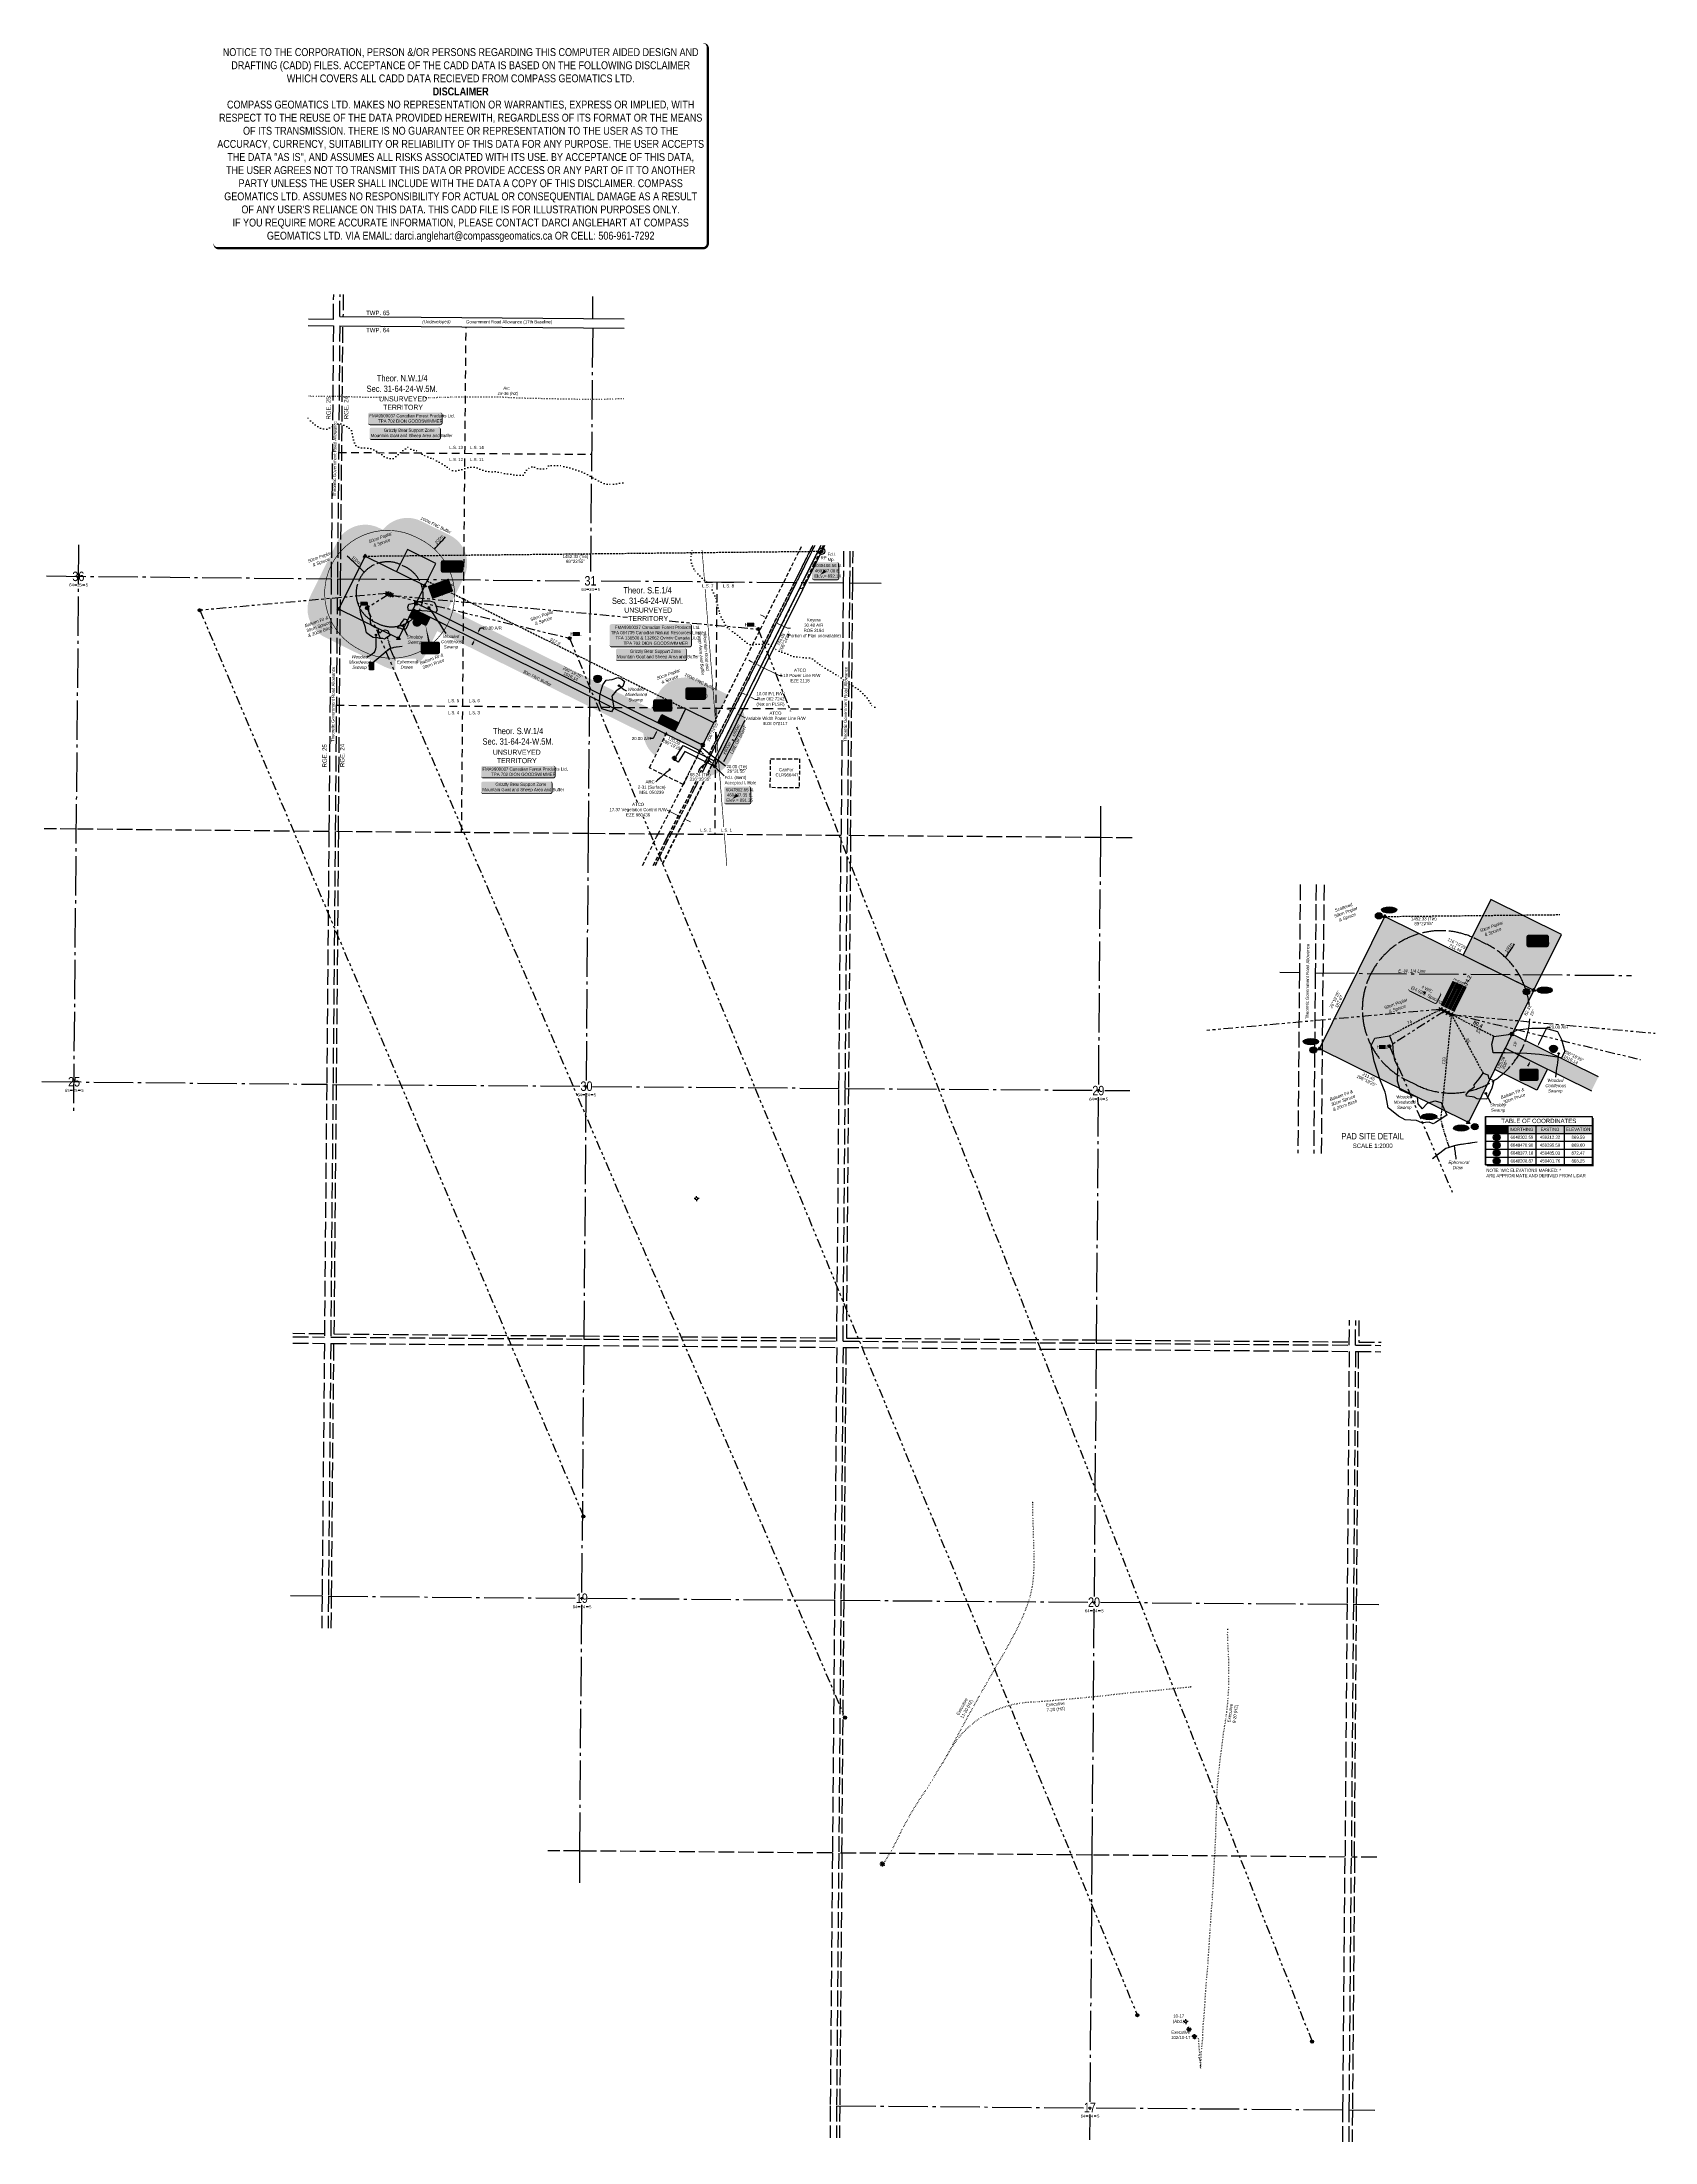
# Model space of a CAD drawing. Extents: x 451222 to 473419, y 6037124 to 6050105.
# Drawn here: x 458268 to 463397, y 6043429 to 6050105 of the extents above; entities that cross this region are included whole.
import ezdxf
from ezdxf.enums import TextEntityAlignment as Align

# ---------------------------------------------------------------- set-up
doc = ezdxf.new("R2010")
doc.units = 0
doc.header["$LTSCALE"] = 5
doc.header["$PDSIZE"] = 0.5
for name, pattern in [('DASHDOT2', [12.7, 6.35, -3.175, 0, -3.175]), ('foc-ACCESSROAD', [3.75, 2.5, -1.25]), ('foc-BUFFER', [16.75, 15, -1.75]), ('foc-DOT', [1, 0.2, -0.8]), ('foc-DRILLPATH', [14.75, 6, -1.75, 1.75, -1.75, 1.75, -1.75]), ('foc-FLOWLINE', [3.75, 2.5, -1.25]), ('foc-LSD', [8, 5, -3]), ('foc-QUARTERLINE', [33, 25, -3, 2, -3]), ('foc-TIELINE', [1.875, 1.25, -0.625]), ('foc-TOPO-ephemeral', [6.25, 3.125, -0.625, 0.625, -0.625, 0.625, -0.625]), ('foc-UNSURVEYED', [12.5, 10, -2.5]), ('foc-WHEELTRACKS', [2, 0.4, -1.6])]:
    doc.linetypes.add(name, pattern=pattern)
doc.layers.get('Defpoints').update_dxf_attribs({"color": 9})
for name, color, linetype in [('10', 1, 'Continuous'), ('35', 37, 'Continuous'), ('9', 3, 'Continuous'), ('ABADATA-DRILL', 8, 'foc-DOT'), ('ABADATA-DRILL-T', 8, 'Continuous'), ('AS-RESIDENCE', 14, 'Continuous'), ('AS-UNDERLAY-H', 141, 'Continuous'), ('AS-WILDLIFE', 131, 'DASHDOT2'), ('AS-WILDLIFE-BLOCK', 131, 'Continuous'), ('AUX-BUFFER', 7, 'foc-BUFFER'), ('C-SYMBOL', 7, 'Continuous'), ('C-WS-S', 13, 'Continuous'), ('CG-NOTES', 7, 'Continuous'), ('D-TXT', 6, 'Continuous'), ('DETAIL-HZ-Existing', 8, 'foc-DOT'), ('DETAIL-T', 7, 'Continuous'), ('F-AR', 190, 'foc-ACCESSROAD'), ('F-EZE', 190, 'foc-FLOWLINE'), ('F-RW', 190, 'Continuous'), ('F-WS', 190, 'foc-ACCESSROAD'), ('F-WS-S', 190, 'Continuous'), ('L-BD', 7, 'Continuous'), ('L-MON', 1, 'Continuous'), ('L-QSEC', 8, 'foc-QUARTERLINE'), ('L-ROAD-T', 7, 'Continuous'), ('L-SEC', 7, 'Continuous'), ('L-SECLBL', 7, 'Continuous'), ('L-SECQ', 8, 'foc-QUARTERLINE'), ('L-SECTION-LSD', 7, 'foc-LSD'), ('L-TIE', 7, 'foc-TIELINE'), ('L-UNS-T', 3, 'Continuous'), ('L-USEC', 7, 'foc-UNSURVEYED'), ('P-BUFFER-H 30m', 51, 'Continuous'), ('P-BUFFER-T', 40, 'Continuous'), ('P-CROSSINGS', 250, 'Continuous'), ('P-ELEVATION', 7, 'Continuous'), ('P-PDRILLPATH', 12, 'foc-DRILLPATH'), ('P-PROPOSED', 10, 'Continuous'), ('P-PROPOSED-H', 21, 'Continuous'), ('P-TEMP-BLOCKS', 250, 'Continuous'), ('P-TEMP-H', 41, 'Continuous'), ('P-TEMP_WORKSPACE', 46, 'Continuous'), ('P-TXT', 4, 'Continuous'), ('T-BUSH-T', 110, 'Continuous'), ('T-DRAW', 143, 'foc-TOPO-ephemeral'), ('T-TIE', 201, 'foc-TIELINE'), ('T-WATER-P3', 160, 'foc-WHEELTRACKS'), ('T-WATER-T', 170, 'Continuous'), ('WETLAND', 143, 'Continuous'), ('WETLAND-T', 146, 'Continuous')]:
    doc.layers.add(name, color=color, linetype=linetype)
doc.layers.add('DISCLAIMER', color=7, linetype='Continuous', plot=False)
for name, color, linetype, lineweight in [('F-AR-T', 190, 'Continuous', 9), ('F-EZE-T', 190, 'Continuous', 9), ('F-RW-T', 190, 'Continuous', 9), ('F-WS-T', 190, 'Continuous', 9), ('T-TEXT', 48, 'Continuous', 18), ('T-TIE-T', 201, 'Continuous', 18)]:
    doc.layers.add(name, color=color, linetype=linetype, lineweight=lineweight)
doc.layers.add('P-75m DRAINAGE AREA', color=7, linetype='Continuous', true_color=0xf1f8f1)
doc.styles.add('100L', font='ARIALN.TTF', dxfattribs={"height": 11})
doc.styles.add('175L', font='ARIALN.TTF', dxfattribs={"height": 20})
doc.styles.add('80', font='ARIALN.TTF', dxfattribs={"height": 10})
doc.styles.add('80CG', font='ARIALN.TTF', dxfattribs={"height": 10})
doc.styles.add('80L', font='ARIALN.TTF', dxfattribs={"height": 10})
doc.styles.add('80LS', font='ARIALNI.TTF', dxfattribs={"height": 10})
doc.styles.add('BOLD', font='ARIALNB.TTF')
doc.styles.add('Crossing', font='ARIALN.TTF', dxfattribs={"height": 10})
doc.styles.add('foc-LtypeFont', font='ARIALN.TTF', dxfattribs={"height": 7.35})
doc.styles.add('SIMPLEX', font='ARIALN.TTF')
doc.styles.get("Standard").update_dxf_attribs({"font": 'ARIALN.TTF'})
doc.linetypes.add('foc-TOPO-flowdirection-NOLINE', pattern='A,0,[">",foc-LtypeFont,S=0.3,R=0,X=0,Y=-0.945],-20,[">",foc-LtypeFont,S=0.3,R=0,X=0,Y=-0.945],0', length=20)
doc.dimstyles.new('CG2011', dxfattribs={"dimscale": 5, "dimtxt": 9, "dimasz": 2, "dimexe": 0.2, "dimexo": 0.0625, "dimgap": 0.5, "dimtad": 0, "dimtih": 1, "dimtoh": 1, "dimzin": 0, "dimdsep": 46, "dimtxsty": '80CG', "dimcen": 0.1, "dimse1": 1, "dimse2": 1, "dimclrd": 256, "dimclrt": 256, "dimaunit": 1, "dimadec": 4, "dimazin": 0, "dimtfac": 0.06, "dimtofl": 0, "dimtmove": 0, "dimatfit": 1, "dimfxl": 0.2, "dimtolj": 1, "dimtzin": 0, "dimlwd": -1, "dimarcsym": 0})
doc.dimstyles.new('COMPASS', dxfattribs={"dimscale": 5, "dimtxt": 10, "dimasz": 2.5, "dimexe": 0.2, "dimexo": 0.0625, "dimgap": 0.5, "dimtad": 0, "dimtih": 1, "dimtoh": 1, "dimzin": 0, "dimdsep": 46, "dimtxsty": '80', "dimcen": 0.1, "dimse1": 1, "dimse2": 1, "dimclrd": 256, "dimclrt": 256, "dimaunit": 1, "dimadec": 4, "dimazin": 0, "dimtfac": 0.06, "dimtofl": 0, "dimtmove": 0, "dimatfit": 1, "dimfxl": 0.2, "dimtolj": 1, "dimtzin": 0, "dimlwd": -1, "dimarcsym": 0})
doc.dimstyles.new('Compass 5 000', dxfattribs={"dimscale": 5, "dimtxt": 9, "dimasz": 2, "dimexe": 0.2, "dimexo": 0.0625, "dimgap": 0.5, "dimtad": 0, "dimtih": 1, "dimtoh": 1, "dimzin": 0, "dimdsep": 46, "dimtxsty": '80CG', "dimcen": 0.1, "dimse1": 1, "dimse2": 1, "dimclrd": 256, "dimclrt": 256, "dimaunit": 1, "dimadec": 4, "dimazin": 0, "dimtfac": 0.06, "dimtofl": 0, "dimtmove": 0, "dimatfit": 1, "dimfxl": 0.2, "dimtolj": 1, "dimtzin": 0, "dimlwd": -1, "dimarcsym": 0})

# ---------------------------------------------------------------- blocks, each defined once
blk = doc.blocks.new('*U440')
h = blk.add_hatch(color=255)
edge = h.paths.add_edge_path()
edge.add_line((-111.5, -20), (111.5, -20))
edge.add_arc((111.5, -14), 6, 270, 360)
edge.add_line((117.5, -14), (117.5, 12.5))
edge.add_arc((111.5, 12.5), 6, 0, 90)
edge.add_line((111.5, 18.5), (-111.5, 18.5))
edge.add_arc((-111.5, 12.5), 6, 90, 180)
edge.add_line((-117.5, 12.5), (-117.5, -14))
edge.add_arc((-111.5, -14), 6, 180, 270)
at = {"color": 44, "flags": 128}
blk.add_lwpolyline([(-111.5, -20, 3, 3, 0), (111.5, -20, 3, 3, 0.414214), (117.5, -14, 3, 3, 0), (117.5, 12.5, 3, 0, 0.414214), (111.5, 18.5, 0, 0, 0), (-111.5, 18.5, 0, 0, 0.414214), (-117.5, 12.5, 0, 0, 0), (-117.5, -14, 0, 3, 0.414214)], format="xyseb", close=True, dxfattribs=at)
at = {"color": 44, "style": '80'}
blk.add_attdef('ENTER_TEXT_001', (-36, -5), '', height=10, dxfattribs=at)
blk = doc.blocks.new('*D435')
at = {"layer": 'Defpoints', "color": 0, "transparency": 16777216}
for p in [(460538.7, 6048128), (460517.9, 6048100.3), (460523.6, 6048097.5)]:
    blk.add_point(p, dxfattribs=at)
at = {"layer": 'F-EZE-T', "transparency": 16777216}
for p, q in [((460524.1, 6048135.3), (460515.2, 6048139.7)), ((460547.7, 6048123.6), (460612.1, 6048091.6)), ((460612.1, 6048091.6), (460622.1, 6048091.6))]:
    blk.add_line(p, q, dxfattribs=at)
for points in [[(460524.9, 6048136.8), (460523.4, 6048133.8), (460533.1, 6048130.8)], [(460548.4, 6048125.1), (460547, 6048122.1), (460538.7, 6048128)]]:
    blk.add_solid(points, dxfattribs=at)
at = {"layer": 'F-EZE-T', "transparency": 16777216, "insert": (460678.5, 6048091.6), "char_height": 10, "attachment_point": 5, "style": '80CG'}
blk.add_mtext('\\A1;ATCO\\P6.10 Power Line R/W\\PEZE 2118', dxfattribs=at)
blk = doc.blocks.new('*D436')
at = {"layer": 'Defpoints', "color": 0, "transparency": 16777216}
for p in [(460442.2, 6047933.7), (460457.3, 6047926.3), (460478.8, 6047969.6)]:
    blk.add_point(p, dxfattribs=at)
at = {"layer": 'F-EZE-T', "transparency": 16777216}
for p, q in [((460454.8, 6047981.5), (460445.8, 6047985.9)), ((460487.7, 6047965.1), (460507.7, 6047955.2)), ((460507.7, 6047955.2), (460517.7, 6047955.2))]:
    blk.add_line(p, q, dxfattribs=at)
for points in [[(460455.5, 6047983), (460454, 6047980), (460463.7, 6047977)], [(460488.5, 6047966.6), (460487, 6047963.6), (460478.8, 6047969.6)]]:
    blk.add_solid(points, dxfattribs=at)
at = {"layer": 'F-EZE-T', "transparency": 16777216, "insert": (460600.3, 6047955.2), "char_height": 10, "attachment_point": 5, "style": '80CG', "bg_fill": 3, "box_fill_scale": 1.1, "bg_fill_color": 256, "bg_fill_true_color": 13158600, "bg_fill_transparency": 0}
blk.add_mtext('\\A1;ATCO\\PVariable Width Power Line R/W\\PEZE 070117', dxfattribs=at)
blk = doc.blocks.new('*D437')
at = {"layer": 'Defpoints', "color": 0, "transparency": 16777216}
for p in [(460415, 6047880.6), (460430.6, 6047872.9), (460312.3, 6047634.8)]:
    blk.add_point(p, dxfattribs=at)
at = {"layer": 'F-EZE-T', "transparency": 16777216}
for p, q in [((460251.5, 6047665), (460241.5, 6047665)), ((460287.7, 6047647), (460251.5, 6047665)), ((460321.2, 6047630.3), (460330.2, 6047625.9))]:
    blk.add_line(p, q, dxfattribs=at)
for points in [[(460288.5, 6047648.5), (460287, 6047645.5), (460296.7, 6047642.5)], [(460322, 6047631.8), (460320.5, 6047628.8), (460312.3, 6047634.8)]]:
    blk.add_solid(points, dxfattribs=at)
at = {"layer": 'F-EZE-T', "transparency": 16777216, "insert": (460163.6, 6047665), "char_height": 10, "attachment_point": 5, "style": '80CG', "bg_fill": 3, "box_fill_scale": 1.1, "bg_fill_color": 256, "bg_fill_true_color": 13158600, "bg_fill_transparency": 0}
blk.add_mtext('\\A1;ATCO\\P17.37 Vegetation Control R/W\\PEZE 860436', dxfattribs=at)
blk = doc.blocks.new('*D438')
at = {"layer": 'Defpoints', "color": 0, "transparency": 16777216}
for p in [(460570.6, 6048274.5), (460597.7, 6048261), (460598.1, 6048261.7)]:
    blk.add_point(p, dxfattribs=at)
at = {"layer": 'F-AR-T', "transparency": 16777216}
for p, q in [((460562, 6048279.6), (460553, 6048284.1)), ((460607.1, 6048257.2), (460638.4, 6048241.7)), ((460638.4, 6048241.7), (460648.4, 6048241.7))]:
    blk.add_line(p, q, dxfattribs=at)
for points in [[(460562.7, 6048281.1), (460561.2, 6048278.1), (460570.9, 6048275.2)], [(460607.8, 6048258.7), (460606.3, 6048255.7), (460598.1, 6048261.7)]]:
    blk.add_solid(points, dxfattribs=at)
at = {"layer": 'F-AR-T', "transparency": 16777216, "insert": (460722.1, 6048241.7), "char_height": 10, "attachment_point": 5, "style": '80CG'}
blk.add_mtext('\\A1;Keyera\\P30.48 A/R\\PROE 3184\\P(Portion of Plan unavailable)', dxfattribs=at)
blk = doc.blocks.new('*U439')
h = blk.add_hatch(color=255)
edge = h.paths.add_edge_path()
edge.add_line((-124, -37), (124, -37))
edge.add_arc((124, -31), 6, 270, 360)
edge.add_line((130, -31), (130, 29.5))
edge.add_arc((124, 29.5), 6, 0, 90)
edge.add_line((124, 35.5), (-124, 35.5))
edge.add_arc((-124, 29.5), 6, 90, 180)
edge.add_line((-130, 29.5), (-130, -31))
edge.add_arc((-124, -31), 6, 180, 270)
at = {"color": 44, "flags": 128}
blk.add_lwpolyline([(-124, -37, 3, 3, 0), (124, -37, 3, 3, 0.414214), (130, -31, 3, 3, 0), (130, 29.5, 3, 0, 0.414214), (124, 35.5, 0, 0, 0), (-124, 35.5, 0, 0, 0.414214), (-130, 29.5, 0, 0, 0), (-130, -31, 0, 3, 0.414214)], format="xyseb", close=True, dxfattribs=at)
at = {"color": 44, "style": '80'}
blk.add_attdef('ENTER_TEXT_001', (-36, -5), '', height=10, dxfattribs=at)
blk = doc.blocks.new('*D441')
at = {"layer": 'Defpoints', "color": 0, "transparency": 16777216}
for p in [(460592.9, 6048198.6), (460601.8, 6048194.1), (460517.5, 6048024.5)]:
    blk.add_point(p, dxfattribs=at)
at = {"layer": 'F-RW-T', "transparency": 16777216}
for p, q in [((460499.6, 6048033.4), (460490.7, 6048037.8)), ((460526.5, 6048020), (460535.5, 6048015.6)), ((460535.5, 6048015.6), (460545.5, 6048015.6))]:
    blk.add_line(p, q, dxfattribs=at)
for points in [[(460500.4, 6048034.8), (460498.9, 6048031.9), (460508.6, 6048028.9)], [(460527.2, 6048021.5), (460525.8, 6048018.5), (460517.5, 6048024.5)]]:
    blk.add_solid(points, dxfattribs=at)
at = {"layer": 'F-RW-T', "transparency": 16777216, "insert": (460584.5, 6048015.6), "char_height": 10, "attachment_point": 5, "style": '80CG'}
blk.add_mtext('\\A1;10.00 P/L R/W\\PPlan 062 7242\\P(Not on PLSR)', dxfattribs=at)
blk = doc.blocks.new('*U447')
h = blk.add_hatch(color=255)
edge = h.paths.add_edge_path()
edge.add_line((-106.5, -20), (106.5, -20))
edge.add_arc((106.5, -14), 6, 270, 360)
edge.add_line((112.5, -14), (112.5, 12.5))
edge.add_arc((106.5, 12.5), 6, 0, 90)
edge.add_line((106.5, 18.5), (-106.5, 18.5))
edge.add_arc((-106.5, 12.5), 6, 90, 180)
edge.add_line((-112.5, 12.5), (-112.5, -14))
edge.add_arc((-106.5, -14), 6, 180, 270)
at = {"color": 131, "flags": 128}
blk.add_lwpolyline([(-106.5, -20, 3, 3, 0), (106.5, -20, 3, 3, 0.414214), (112.5, -14, 3, 3, 0), (112.5, 12.5, 3, 0, 0.414214), (106.5, 18.5, 0, 0, 0), (-106.5, 18.5, 0, 0, 0.414214), (-112.5, 12.5, 0, 0, 0), (-112.5, -14, 0, 3, 0.414214)], format="xyseb", close=True, dxfattribs=at)
at = {"color": 131, "style": '80'}
blk.add_attdef('ENTER_TEXT_001', (-36, -5), '', height=10, dxfattribs=at)
blk = doc.blocks.new('WC')
at = {"layer": 'L-MON'}
h = blk.add_hatch(color=255, dxfattribs=at)
h.dxf.hatch_style = 1
edge = h.paths.add_edge_path()
edge.add_arc((0, 0), 0.9, 0, 360)
at = {"layer": 'L-MON', "color": 240, "flags": 128}
for points in [[(-0.6, 0.5), (-1.2, 1.1)], [(0.5, 0.6), (1.1, 1.2)], [(-1.2, -1.2), (-0.6, -0.6)], [(1.2, -1.2), (0.6, -0.6)]]:
    blk.add_lwpolyline(points, dxfattribs=at)
at = {"layer": 'L-MON', "color": 240}
for radius in [0.8, 0.373]:
    blk.add_circle((0, 0), radius, dxfattribs=at)
blk = doc.blocks.new('fdia')
at = {"color": 255, "const_width": 1}
blk.add_lwpolyline([(-0.5, 0, 1), (0.5, 0, 1)], format="xyb", close=True, dxfattribs=at)
blk = doc.blocks.new('Fdiaa')
blk.add_blockref('fdia', (0, 0))
blk = doc.blocks.new('fdib')
at = {"color": 1, "const_width": 1.6}
blk.add_lwpolyline([(-0.4, 0, 1), (0.4, 0, 1)], format="xyb", close=True, dxfattribs=at)
at = {"color": 1}
blk.add_circle((0, 0), 0.8, dxfattribs=at)
blk = doc.blocks.new('Fdibb')
blk.add_blockref('fdib', (0, 0))
blk = doc.blocks.new('fdicc')
for name in ['Fdibb', 'Fdiaa']:
    blk.add_blockref(name, (0, 0))
blk = doc.blocks.new('FDI')
blk.add_blockref('fdicc', (0, 0))
blk = doc.blocks.new('TEMP')
h = blk.add_hatch(color=255)
h.dxf.hatch_style = 1
h.paths.add_polyline_path([(0, 0.3), (-0.7, 1.2), (-0.7, 0.7), (-1.2, 0.7), (-0.3, 0), (-1.2, -0.7), (-0.7, -0.7), (-0.7, -1.2), (0, -0.3), (0.7, -1.2), (0.7, -0.7), (1.2, -0.7), (0.3, 0), (1.2, 0.7), (0.7, 0.7), (0.7, 1.2)])
h.paths.add_polyline_path([(0.6, 0.8), (0.6, 0.6), (0.8, 0.6), (0.1, 0), (0.8, -0.6), (0.6, -0.6), (0.6, -0.8), (0, -0.1), (-0.6, -0.8), (-0.6, -0.6), (-0.8, -0.6), (-0.1, 0), (-0.8, 0.6), (-0.6, 0.6), (-0.6, 0.8), (0, 0.1)], flags=16)
h = blk.add_hatch(color=1)
h.dxf.hatch_style = 1
h.paths.add_polyline_path([(0, 0.1), (-0.6, 0.8), (-0.6, 0.6), (-0.8, 0.6), (-0.1, 0), (-0.8, -0.6), (-0.6, -0.6), (-0.6, -0.8), (0, -0.1), (0.6, -0.8), (0.6, -0.6), (0.8, -0.6), (0.1, 0), (0.8, 0.6), (0.6, 0.6), (0.6, 0.8)])
at = {"color": 1}
for p, q in [((-0.1, 0), (0.1, 0)), ((0, 0.1), (0, -0.1))]:
    blk.add_line(p, q, dxfattribs=at)
at = {"color": 255, "flags": 128}
blk.add_lwpolyline([(-0.3, 0), (-1.2, 0.7), (-0.7, 0.7), (-0.7, 1.2), (0, 0.3), (0.7, 1.2), (0.7, 0.7), (1.2, 0.7), (0.3, 0), (1.2, -0.7), (0.7, -0.7), (0.7, -1.2), (0, -0.3), (-0.7, -1.2), (-0.7, -0.7), (-1.2, -0.7)], close=True, dxfattribs=at)
at = {"color": 1, "flags": 128}
blk.add_lwpolyline([(-0.1, 0), (-0.8, 0.6), (-0.6, 0.6), (-0.6, 0.8), (0, 0.1), (0.6, 0.8), (0.6, 0.6), (0.8, 0.6), (0.1, 0), (0.8, -0.6), (0.6, -0.6), (0.6, -0.8), (0, -0.1), (-0.6, -0.8), (-0.6, -0.6), (-0.8, -0.6)], close=True, dxfattribs=at)
blk = doc.blocks.new('*D469')
at = {"layer": 'Defpoints', "color": 0, "transparency": 16777216}
for p in [(460190.8, 6047936.2), (460199.7, 6047954.1), (460225.6, 6047919)]:
    blk.add_point(p, dxfattribs=at)
at = {"layer": 'P-TXT', "transparency": 16777216}
for p, q in [((460221.1, 6047910.1), (460211.7, 6047891)), ((460238.9, 6047945.9), (460243.3, 6047954.9)), ((460211.7, 6047891), (460201.7, 6047891))]:
    blk.add_line(p, q, dxfattribs=at)
for points in [[(460219.6, 6047910.8), (460222.6, 6047909.3), (460225.6, 6047919)], [(460237.4, 6047946.6), (460240.4, 6047945.2), (460234.4, 6047936.9)]]:
    blk.add_solid(points, dxfattribs=at)
at = {"layer": 'P-TXT', "transparency": 16777216, "insert": (460174, 6047891), "char_height": 10, "attachment_point": 5, "style": '80CG'}
blk.add_mtext('\\A1;20.00 A/R', dxfattribs=at)
blk = doc.blocks.new('*D470')
at = {"layer": 'Defpoints', "color": 0, "transparency": 16777216}
for p in [(459645.7, 6048205.9), (459653, 6048224.6), (459654.5, 6048223.8)]:
    blk.add_point(p, dxfattribs=at)
at = {"layer": 'P-TXT', "transparency": 16777216}
for p, q in [((459657.5, 6048233.5), (459661.9, 6048242.5)), ((459661.9, 6048242.5), (459671.9, 6048242.5)), ((459639.7, 6048197.7), (459635.3, 6048188.7))]:
    blk.add_line(p, q, dxfattribs=at)
for points in [[(459638.3, 6048198.4), (459641.2, 6048197), (459644.2, 6048206.7)], [(459656, 6048234.3), (459659, 6048232.8), (459653, 6048224.6)]]:
    blk.add_solid(points, dxfattribs=at)
at = {"layer": 'P-TXT', "transparency": 16777216, "insert": (459699.7, 6048242.5), "char_height": 10, "attachment_point": 5, "style": '80CG'}
blk.add_mtext('\\A1;20.00 A/R', dxfattribs=at)
blk = doc.blocks.new('xing2')
h = blk.add_hatch(color=50)
h.dxf.hatch_style = 1
edge = h.paths.add_edge_path()
edge.add_ellipse((0, 0), major_axis=(-12.5, 0), ratio=0.816297, start_angle=0, end_angle=360)
h = blk.add_hatch(color=250)
h.dxf.hatch_style = 1
edge = h.paths.add_edge_path()
edge.add_ellipse((0, -2), major_axis=(-12.5, 0), ratio=0.816297, start_angle=0, end_angle=180)
edge.add_line((12.5, -2), (12.5, 0))
edge.add_ellipse((0, 0), major_axis=(-12.5, 0), ratio=0.816297, start_angle=0, end_angle=180, ccw=False)
edge.add_line((-12.5, 0), (-12.5, -2))
at = {"color": 250}
blk.add_ellipse((0, 0), major_axis=(-12.5, 0), ratio=0.816297, dxfattribs=at)
blk.add_ellipse((0, -2), major_axis=(-12.5, 0), ratio=0.816297, start_param=0, end_param=3.141593, dxfattribs=at)
at = {"color": 250, "style": 'Crossing'}
blk.add_attdef('CROSSING', text='', height=9, dxfattribs=at).set_placement((0.1, 0), align=Align.MIDDLE_CENTER)
at = {"color": 250, "style": 'Crossing', "flags": 1}
for tag, p in [('DESCRIPTION', (0.1, -25.8)), ('LOCATION', (0.1, -39.3)), ('DWG_REF', (0.1, -52.8)), ('OWNER', (0.1, -12.5))]:
    blk.add_attdef(tag, text='', height=9, dxfattribs=at).set_placement(p, align=Align.MIDDLE_CENTER)
blk = doc.blocks.new('STRIA')
blk.add_hatch(color=255).paths.add_polyline_path([(0, 1.5), (-1.5, -0.9), (1.4, -0.9)])
blk = doc.blocks.new('STRIAA')
blk.add_blockref('STRIA', (0, 0))
blk = doc.blocks.new('STRIB')
at = {"color": 1}
blk.add_solid([(-1.1, -0.7), (0, 1.1), (1, -0.7)], dxfattribs=at)
blk = doc.blocks.new('STRIBB')
blk.add_blockref('STRIB', (0, 0))
blk = doc.blocks.new('STRICC')
for name in ['STRIAA', 'STRIBB']:
    blk.add_blockref(name, (0, 0))
blk = doc.blocks.new('fdspike')
blk.add_blockref('STRICC', (0, 0))
blk = doc.blocks.new('*U482')
h = blk.add_hatch(color=191)
edge = h.paths.add_edge_path()
edge.add_line((-26.5, -20), (26.5, -20))
edge.add_arc((26.5, -14), 6, 270, 360)
edge.add_line((32.5, -14), (32.5, 12.5))
edge.add_arc((26.5, 12.5), 6, 0, 90)
edge.add_line((26.5, 18.5), (-26.5, 18.5))
edge.add_arc((-26.5, 12.5), 6, 90, 180)
edge.add_line((-32.5, 12.5), (-32.5, -14))
edge.add_arc((-26.5, -14), 6, 180, 270)
at = {"color": 250, "flags": 128}
blk.add_lwpolyline([(-26.5, -20, 3, 3, 0), (26.5, -20, 3, 3, 0.414214), (32.5, -14, 3, 3, 0), (32.5, 12.5, 3, 0, 0.414214), (26.5, 18.5, 0, 0, 0), (-26.5, 18.5, 0, 0, 0.414214), (-32.5, 12.5, 0, 0, 0), (-32.5, -14, 0, 3, 0.414214)], format="xyseb", close=True, dxfattribs=at)
at = {"flags": 128}
blk.add_lwpolyline([(-14.5, -7.4, 0, 7.5, 0), (0, 0, 0, 0, 0)], format="xyseb", dxfattribs=at)
at = {"color": 250}
for tag, p, height, style in [('TEMP_AREA_W1_001', (-9.2, 2.2), 12, 'BOLD'), ('ENTER_TEXT_001', (-30.7, -12.5), 9, '80')]:
    blk.add_attdef(tag, p, '', height=height, dxfattribs=dict(at, style=style))
blk = doc.blocks.new('*U472')
h = blk.add_hatch(color=191)
edge = h.paths.add_edge_path()
edge.add_line((-24, -20), (24, -20))
edge.add_arc((24, -14), 6, 270, 360)
edge.add_line((30, -14), (30, 12.5))
edge.add_arc((24, 12.5), 6, 0, 90)
edge.add_line((24, 18.5), (-24, 18.5))
edge.add_arc((-24, 12.5), 6, 90, 180)
edge.add_line((-30, 12.5), (-30, -14))
edge.add_arc((-24, -14), 6, 180, 270)
at = {"color": 250, "flags": 128}
blk.add_lwpolyline([(-24, -20, 3, 3, 0), (24, -20, 3, 3, 0.414214), (30, -14, 3, 3, 0), (30, 12.5, 3, 0, 0.414214), (24, 18.5, 0, 0, 0), (-24, 18.5, 0, 0, 0.414214), (-30, 12.5, 0, 0, 0), (-30, -14, 0, 3, 0.414214)], format="xyseb", close=True, dxfattribs=at)
at = {"flags": 128}
blk.add_lwpolyline([(-14.5, -7.4, 0, 7.5, 0), (0, 0, 0, 0, 0)], format="xyseb", dxfattribs=at)
at = {"color": 250}
for tag, p, height, style in [('TEMP_AREA_W1_001', (-9.2, 2.2), 12, 'BOLD'), ('ENTER_TEXT_001', (-30.7, -12.5), 9, '80')]:
    blk.add_attdef(tag, p, '', height=height, dxfattribs=dict(at, style=style))
blk = doc.blocks.new('*U570')
h = blk.add_hatch(color=191)
edge = h.paths.add_edge_path()
edge.add_line((-24, -20), (24, -20))
edge.add_arc((24, -14), 6, 270, 360)
edge.add_line((30, -14), (30, 12.5))
edge.add_arc((24, 12.5), 6, 0, 90)
edge.add_line((24, 18.5), (-24, 18.5))
edge.add_arc((-24, 12.5), 6, 90, 180)
edge.add_line((-30, 12.5), (-30, -14))
edge.add_arc((-24, -14), 6, 180, 270)
at = {"flags": 128}
blk.add_lwpolyline([(-15.4, 74.9, 0, 7.5, 0), (0, 0, 0, 0, 0)], format="xyseb", dxfattribs=at)
at = {"color": 250, "flags": 128}
blk.add_lwpolyline([(-24, -20, 3, 3, 0), (24, -20, 3, 3, 0.414214), (30, -14, 3, 3, 0), (30, 12.5, 3, 0, 0.414214), (24, 18.5, 0, 0, 0), (-24, 18.5, 0, 0, 0.414214), (-30, 12.5, 0, 0, 0), (-30, -14, 0, 3, 0.414214)], format="xyseb", close=True, dxfattribs=at)
at = {"color": 250}
for tag, p, height, style in [('TEMP_AREA_W1_001', (-9.2, 2.2), 12, 'BOLD'), ('ENTER_TEXT_001', (-30.7, -12.5), 9, '80')]:
    blk.add_attdef(tag, p, '', height=height, dxfattribs=dict(at, style=style))
blk = doc.blocks.new('*U471')
h = blk.add_hatch(color=191)
edge = h.paths.add_edge_path()
edge.add_line((-29, -20), (29, -20))
edge.add_arc((29, -14), 6, 270, 360)
edge.add_line((35, -14), (35, 12.5))
edge.add_arc((29, 12.5), 6, 0, 90)
edge.add_line((29, 18.5), (-29, 18.5))
edge.add_arc((-29, 12.5), 6, 90, 180)
edge.add_line((-35, 12.5), (-35, -14))
edge.add_arc((-29, -14), 6, 180, 270)
at = {"color": 250, "flags": 128}
blk.add_lwpolyline([(-29, -20, 3, 3, 0), (29, -20, 3, 3, 0.414214), (35, -14, 3, 3, 0), (35, 12.5, 3, 0, 0.414214), (29, 18.5, 0, 0, 0), (-29, 18.5, 0, 0, 0.414214), (-35, 12.5, 0, 0, 0), (-35, -14, 0, 3, 0.414214)], format="xyseb", close=True, dxfattribs=at)
at = {"flags": 128}
blk.add_lwpolyline([(-14.5, -7.4, 0, 7.5, 0), (0, 0, 0, 0, 0)], format="xyseb", dxfattribs=at)
at = {"color": 250}
for tag, p, height, style in [('TEMP_AREA_W1_001', (-9.2, 2.2), 12, 'BOLD'), ('ENTER_TEXT_001', (-30.7, -12.5), 9, '80')]:
    blk.add_attdef(tag, p, '', height=height, dxfattribs=dict(at, style=style))
blk = doc.blocks.new('*U495')
at = {"layer": '35', "color": 3}
blk.add_circle((0, 0), 10, dxfattribs=at)
at = {"layer": '35', "color": 3, "style": '80'}
blk.add_attdef('RP_001', (-3.5, -25.9), '', height=10, dxfattribs=at)
blk = doc.blocks.new('*U497')
h = blk.add_hatch(color=254)
edge = h.paths.add_edge_path()
edge.add_line((-36.5, -28.5), (36.5, -28.5))
edge.add_arc((36.5, -22.5), 6, 270, 360)
edge.add_line((42.5, -22.5), (42.5, 21))
edge.add_arc((36.5, 21), 6, 0, 90)
edge.add_line((36.5, 27), (-36.5, 27))
edge.add_arc((-36.5, 21), 6, 90, 180)
edge.add_line((-42.5, 21), (-42.5, -22.5))
edge.add_arc((-36.5, -22.5), 6, 180, 270)
at = {"color": 1, "flags": 128}
blk.add_lwpolyline([(-36.5, -28.5, 3, 3, 0), (36.5, -28.5, 3, 3, 0.414214), (42.5, -22.5, 3, 3, 0), (42.5, 21, 3, 0, 0.414214), (36.5, 27, 0, 0, 0), (-36.5, 27, 0, 0, 0.414214), (-42.5, 21, 0, 0, 0), (-42.5, -22.5, 0, 3, 0.414214)], format="xyseb", close=True, dxfattribs=at)
blk.add_lwpolyline([(-16.8, -12.9, 0, 10, 0), (0, 0, 5, 5, 0)], format="xyseb", dxfattribs=at)
at = {"color": 1, "style": '80'}
blk.add_attdef('ENTER_TEXT_001', (-36, -5), '', height=10, dxfattribs=at)
blk = doc.blocks.new('*U500')
at = {"layer": 'CG-NOTES'}
for p, q in [((-173.4, 20.7), (166.6, 20.7)), ((-173.4, -1.7), (-173.4, 20.7)), ((166.6, 20.7), (166.6, -1.7)), ((-173.4, -133.3), (-173.4, -1.7)), ((166.6, -1.7), (166.6, -133.3)), ((166.6, -133.3), (-173.4, -133.3))]:
    blk.add_line(p, q, dxfattribs=at)
at = {"layer": 'CG-NOTES', "const_width": 5, "flags": 128}
for points in [[(169.1, -1.8), (169.1, -135.8), (-168.4, -135.8)], [(169.1, -1.8), (169.1, 15.7)]]:
    blk.add_lwpolyline(points, dxfattribs=at)
blk = doc.blocks.new('Induction_Bend_No')
at = {"layer": 'P-ELEVATION'}
h = blk.add_hatch(color=111, dxfattribs=at)
h.dxf.hatch_style = 1
edge = h.paths.add_edge_path()
edge.add_ellipse((0, 0), major_axis=(-10.9, 0), ratio=0.913794, start_angle=0, end_angle=360)
at = {"layer": 'P-ELEVATION', "color": 7, "flags": 128}
blk.add_lwpolyline([(0, 0, 5, 0, 0), (-8.5, -4.5, 0, 0, 0)], format="xyseb", dxfattribs=at)
at = {"layer": 'P-ELEVATION', "color": 7}
blk.add_ellipse((0, 0), major_axis=(-10.9, 0), ratio=0.913794, dxfattribs=at)
at = {"layer": 'P-ELEVATION', "style": '80'}
blk.add_attdef('BEND', text='', height=10, dxfattribs=at).set_placement((0, 0), align=Align.MIDDLE_CENTER)
blk = doc.blocks.new('*T502')
at = {"layer": 'CG-NOTES', "color": 0, "linetype": 'ByBlock', "lineweight": -2, "transparency": 16777216}
for p, q in [((0, 0), (339.5, 0)), ((0, 0), (0, -100.5)), ((71.4, 0), (71.4, -100.5)), ((160.8, 0), (160.8, -100.5)), ((250.1, 0), (250.1, -100.5)), ((339.5, 0), (339.5, -100.5)), ((0, -25), (339.5, -25)), ((0, -50.2), (339.5, -50.2)), ((0, -75.3), (339.5, -75.3)), ((0, -100.5), (339.5, -100.5))]:
    blk.add_line(p, q, dxfattribs=at)
at = {"layer": 'CG-NOTES', "color": 0, "transparency": 16777216, "xscale": 0.9984582529836372, "yscale": 0.9984582529836372, "zscale": 0.9984582529836372}
for p, values in [((35.7, -12.5), {'BEND': '1'}), ((35.7, -37.6), {'BEND': '2'}), ((35.7, -62.7), {'BEND': '3'}), ((35.7, -87.9), {'BEND': '4'})]:
    blk.add_blockref('Induction_Bend_No', p, dxfattribs=at).add_auto_attribs(values)
at = {"layer": 'CG-NOTES', "color": 0, "transparency": 16777216, "width": 86.367, "attachment_point": 5, "style": '80'}
for s, insert, char_height in [('6048302.59', (116.1, -12.5), 10), ('6048470.90', (116.1, -37.6), 10), ('6048377.18', (116.1, -62.7), 10), ('459212.32', (205.4, -12.5), 10), ('459295.59', (205.4, -37.6), 10), ('459485.03', (205.4, -62.7), 10), ('869.59', (294.8, -12.5), 9.99), ('868.60', (294.8, -37.6), 9.99), ('872.47', (294.8, -62.7), 9.99), ('6048208.87', (116.1, -87.9), 10), ('459401.76', (205.4, -87.9), 10), ('868.25', (294.8, -87.9), 9.99)]:
    blk.add_mtext(s, dxfattribs=dict(at, insert=insert, char_height=char_height))
blk = doc.blocks.new('*U501')
h = blk.add_hatch(color=254)
edge = h.paths.add_edge_path()
edge.add_line((-44, -20), (44, -20))
edge.add_arc((44, -14), 6, 270, 360)
edge.add_line((50, -14), (50, 12.5))
edge.add_arc((44, 12.5), 6, 0, 90)
edge.add_line((44, 18.5), (-44, 18.5))
edge.add_arc((-44, 12.5), 6, 90, 180)
edge.add_line((-50, 12.5), (-50, -14))
edge.add_arc((-44, -14), 6, 180, 270)
at = {"color": 1, "flags": 128}
blk.add_lwpolyline([(-44, -20, 3, 3, 0), (44, -20, 3, 3, 0.414214), (50, -14, 3, 3, 0), (50, 12.5, 3, 0, 0.414214), (44, 18.5, 0, 0, 0), (-44, 18.5, 0, 0, 0.414214), (-50, 12.5, 0, 0, 0), (-50, -14, 0, 3, 0.414214)], format="xyseb", close=True, dxfattribs=at)
blk.add_lwpolyline([(2.5, -12.2, 0, 10, 0), (0, 0, 5, 5, 0)], format="xyseb", dxfattribs=at)
at = {"color": 1, "style": '80'}
blk.add_attdef('ENTER_TEXT_001', (-36, -5), '', height=10, dxfattribs=at)
blk = doc.blocks.new('*T503')
at = {"layer": 'CG-NOTES', "color": 5, "lineweight": -2, "transparency": 16777216}
for p, q in [((0, 0), (339.5, 0)), ((0, 0), (0, -53.9)), ((339.5, 0), (339.5, -53.9)), ((0, -29), (339.5, -29)), ((0, -53.9), (339.5, -53.9)), ((71.4, -29), (71.4, -53.9)), ((160.8, -29), (160.8, -53.9)), ((250.1, -29), (250.1, -53.9))]:
    blk.add_line(p, q, dxfattribs=at)
at = {"layer": 'CG-NOTES', "color": 254, "linetype": 'Continuous', "transparency": 16777216}
for points in [[(0, -29), (0, -53.9), (71.4, -29), (71.4, -53.9)], [(71.4, -29), (71.4, -53.9), (160.8, -29), (160.8, -53.9)], [(160.8, -29), (160.8, -53.9), (250.1, -29), (250.1, -53.9)], [(250.1, -29), (250.1, -53.9), (339.5, -29), (339.5, -53.9)]]:
    blk.add_solid(points, dxfattribs=at)
at = {"layer": 'CG-NOTES', "color": 0, "linetype": 'Continuous', "transparency": 16777216, "char_height": 9.98, "attachment_point": 5, "style": '80'}
for s, insert, width in [('ID', (35.7, -41.4), 68.394), ('NORTHING', (116.1, -41.4), 86.367), ('EASTING', (205.4, -41.4), 86.367), ('ELEVATION', (294.8, -41.4), 86.367)]:
    blk.add_mtext(s, dxfattribs=dict(at, insert=insert, width=width))
at = {"layer": 'CG-NOTES', "color": 0, "linetype": 'Continuous', "transparency": 16777216, "insert": (169.7, -14.5), "char_height": 13.978, "width": 333.485, "attachment_point": 5}
blk.add_mtext('{\\C14;TABLE OF COORDINATES}', dxfattribs=at)
blk = doc.blocks.new('TRIA')
blk.add_hatch(color=255).paths.add_polyline_path([(0, 1.5), (-1.5, -0.9), (1.4, -0.9)])
blk = doc.blocks.new('TRIAA')
blk.add_blockref('TRIA', (0, 0))
blk = doc.blocks.new('TRIB')
at = {"color": 1}
blk.add_lwpolyline([(-1.1, -0.7), (0, 1.1), (1, -0.7)], close=True, dxfattribs=at)
blk = doc.blocks.new('TRIBB')
blk.add_blockref('TRIB', (0, 0))
blk = doc.blocks.new('TRICC')
for name in ['TRIAA', 'TRIBB']:
    blk.add_blockref(name, (0, 0))
blk = doc.blocks.new('plspike')
blk.add_blockref('TRICC', (0, 0))
blk = doc.blocks.new('*U541')
at = {"layer": 'P-ELEVATION'}
h = blk.add_hatch(color=111, dxfattribs=at)
h.dxf.hatch_style = 1
edge = h.paths.add_edge_path()
edge.add_ellipse((0, 0), major_axis=(-24.4, 0), ratio=0.410256, start_angle=0, end_angle=360)
at = {"layer": 'P-ELEVATION', "color": 7, "flags": 128}
blk.add_lwpolyline([(0, 0, 12.5, 0, 0), (37.1, -6.8, 0, 0, 0)], format="xyseb", dxfattribs=at)
at = {"layer": 'P-ELEVATION', "color": 7}
blk.add_ellipse((0, 0), major_axis=(-24.4, 0), ratio=0.410256, dxfattribs=at)
at = {"layer": 'P-ELEVATION', "style": '80'}
blk.add_attdef('ELEVATION', text='', height=10, dxfattribs=at).set_placement((0, 0), align=Align.MIDDLE_CENTER)
blk = doc.blocks.new('*D542')
at = {"layer": 'Defpoints', "color": 0, "linetype": 'Continuous', "transparency": 16777216}
for p in [(463023.3, 6046911.7), (463023.6, 6046911.5), (463001.4, 6046866.7)]:
    blk.add_point(p, dxfattribs=at)
at = {"layer": 'P-TXT', "transparency": 16777216}
for p, q in [((463027.7, 6046920.6), (463053.9, 6046973.6)), ((463053.9, 6046973.6), (463063.9, 6046973.6)), ((462996.7, 6046857.9), (462992.2, 6046849))]:
    blk.add_line(p, q, dxfattribs=at)
at = {"layer": 'P-TXT', "linetype": 'Continuous', "transparency": 16777216}
for points in [[(463026.2, 6046921.4), (463029.2, 6046919.9), (463023.3, 6046911.7)], [(462995.2, 6046858.7), (462998.2, 6046857.2), (463001.1, 6046866.9)]]:
    blk.add_solid(points, dxfattribs=at)
at = {"layer": 'P-TXT', "linetype": 'Continuous', "transparency": 16777216, "insert": (463091.6, 6046973.6), "char_height": 10, "attachment_point": 5, "style": '80CG'}
blk.add_mtext('\\A1;20.00 A/R', dxfattribs=at)
blk = doc.blocks.new('plbh')
at = {"layer": 'L-MON'}
h = blk.add_hatch(color=255, dxfattribs=at)
h.dxf.hatch_style = 1
edge = h.paths.add_edge_path()
edge.add_arc((0, 0), 1.16, 0, 360)
h = blk.add_hatch(color=256, dxfattribs=at)
h.dxf.hatch_style = 1
h.paths.add_polyline_path([(-0.96, 0, 1), (0.96, 0, 1)])
h.paths.add_polyline_path([(0.91, 0, -1), (-0.91, 0, -1)], flags=16)
h.paths.add_polyline_path([(0.45, 0, -1), (-0.45, 0, -1)], flags=0)
h = blk.add_hatch(color=256, dxfattribs=at)
h.dxf.hatch_style = 1
h.paths.add_polyline_path([(-0.45, 0, 1), (0.45, 0, 1)])
h.paths.add_polyline_path([(0.4, 0, -1), (-0.4, 0, -1)], flags=16)
at = {"layer": 'L-MON', "color": 240}
for radius in [0.96, 0.91, 0.45, 0.4]:
    blk.add_circle((0, 0), radius, dxfattribs=at)
blk = doc.blocks.new('ICP_text')
at = {"color": 14, "insert": (-10.8, -0.5), "char_height": 10, "attachment_point": 5, "style": '80L', "bg_fill": 1, "box_fill_scale": 1.15, "bg_fill_color": 255, "bg_fill_transparency": 0}
blk.add_mtext_dynamic_manual_height_columns('HEEL', width=19.07, gutter_width=47.5, heights=[0], dxfattribs=at)
blk = doc.blocks.new('L-SECLBL')
at = {"layer": '9', "color": 7}
for p, q in [((-5.1, -27.8), (-12.3, -27.8)), ((20.7, -27.8), (13.5, -27.8))]:
    blk.add_line(p, q, dxfattribs=at)
at = {"layer": '10', "color": 2, "style": 'SIMPLEX'}
blk.add_attdef('SEC', text='', height=30, dxfattribs=at).set_placement((0, 0), align=Align.MIDDLE)
at = {"layer": '10', "color": 5, "style": '80L'}
blk.add_attdef('TWP', text='', height=9.5, dxfattribs=at).set_placement((-14.4, -27.4), align=Align.MIDDLE_RIGHT)
blk.add_attdef('RGE', text='', height=9.5, dxfattribs=at).set_placement((3.6, -27.4), align=Align.MIDDLE_CENTER)
blk.add_attdef('MER', text='', height=9.5, dxfattribs=at).set_placement((23.2, -27.4), align=Align.MIDDLE_LEFT)
blk = doc.blocks.new('GAS')
h = blk.add_hatch(color=255)
h.dxf.hatch_style = 1
edge = h.paths.add_edge_path()
edge.add_arc((0, 0), 0.9, 0, 360)
for p, q in [((-0.8, 0), (-1.6, 0)), ((-0.6, 0.6), (-1.1, 1.1)), ((0, 0.8), (0, 1.6)), ((0.6, 0.6), (1.1, 1.1)), ((1.6, 0), (0.8, 0)), ((-0.6, -0.6), (-1.1, -1.1)), ((0, -0.8), (0, -1.6)), ((1.1, -1.1), (0.6, -0.6))]:
    blk.add_line(p, q)
blk.add_circle((0, 0), 0.8)
blk = doc.blocks.new('GABD')
for p, q in [((-0.8, 0), (-1.6, 0)), ((0, 0.8), (0, 1.6)), ((1.6, 0), (0.8, 0)), ((0, -0.8), (0, -1.6))]:
    blk.add_line(p, q)
blk.add_circle((0, 0), 0.8)
blk = doc.blocks.new('BH_Existing')
at = {"layer": 'DETAIL-HZ-Existing'}
h = blk.add_hatch(color=256, dxfattribs=at)
h.dxf.hatch_style = 1
edge = h.paths.add_edge_path()
edge.add_arc((0, 0), 0.45, 0, 360)
blk = doc.blocks.new('we')
at = {"layer": 'P-ELEVATION'}
h = blk.add_hatch(color=111, dxfattribs=at)
h.dxf.hatch_style = 1
edge = h.paths.add_edge_path()
edge.add_ellipse((0, 0), major_axis=(-24.4, 0), ratio=0.410256, start_angle=0, end_angle=360)
at = {"layer": 'P-ELEVATION', "color": 7, "flags": 128}
blk.add_lwpolyline([(0, 0, 12.5, 0, 0), (-12.4, -6.4, 0, 0, 0)], format="xyseb", dxfattribs=at)
at = {"layer": 'P-ELEVATION', "color": 7}
blk.add_ellipse((0, 0), major_axis=(-24.4, 0), ratio=0.410256, dxfattribs=at)
at = {"layer": 'P-ELEVATION', "style": '80'}
blk.add_attdef('ELEVATION', text='', height=10, dxfattribs=at).set_placement((0, 0), align=Align.MIDDLE_CENTER)
blk = doc.blocks.new('Disclaimer_Legal')
at = {"layer": 'DISCLAIMER', "color": 254, "flags": 128}
blk.add_lwpolyline([(-3613, -1105, 37.5, 37.5, 0), (4096, -1105, 37.5, 37.5, 0.414214), (4171, -1030, 37.5, 37.5, 0), (4171, 2079, 37.5, 0, 0.414214), (4096, 2154, 0, 0, 0), (-3613, 2154, 0, 0, 0.414214), (-3688, 2079, 0, 0, 0), (-3688, -1030, 0, 37.5, 0.414214)], format="xyseb", close=True, dxfattribs=at)
at = {"layer": 'DISCLAIMER', "color": 254, "insert": (242, 534), "char_height": 125, "width": 7717.57, "attachment_point": 5, "style": '80'}
blk.add_mtext('NOTICE TO THE CORPORATION, PERSON &/OR PERSONS REGARDING THIS COMPUTER AIDED DESIGN AND DRAFTING (CADD) FILES. ACCEPTANCE OF THE CADD DATA IS BASED ON THE FOLLOWING DISCLAIMER WHICH COVERS ALL CADD DATA RECIEVED FROM COMPASS GEOMATICS LTD.\\P{\\fArial Narrow|b1|i0|c0|p34;DISCLAIMER}\\PCOMPASS GEOMATICS LTD. MAKES NO REPRESENTATION OR WARRANTIES, EXPRESS OR IMPLIED, WITH RESPECT TO THE REUSE OF THE DATA PROVIDED HEREWITH, REGARDLESS OF ITS FORMAT OR THE MEANS OF ITS TRANSMISSION. THERE IS NO GUARANTEE OR REPRESENTATION TO THE USER AS TO THE ACCURACY, CURRENCY, SUITABILITY OR RELIABILITY OF THIS DATA FOR ANY PURPOSE. THE USER ACCEPTS THE DATA "AS IS", AND ASSUMES ALL RISKS ASSOCIATED WITH ITS USE. BY ACCEPTANCE OF THIS DATA, THE USER AGREES NOT TO TRANSMIT THIS DATA OR PROVIDE ACCESS OR ANY PART OF IT TO ANOTHER PARTY UNLESS THE USER SHALL INCLUDE WITH THE DATA A COPY OF THIS DISCLAIMER. COMPASS GEOMATICS LTD. ASSUMES NO RESPONSIBILITY FOR ACTUAL OR CONSEQUENTIAL DAMAGE AS A RESULT OF ANY USER\'S RELIANCE ON THIS DATA. THIS CADD FILE IS FOR ILLUSTRATION PURPOSES ONLY.\\PIF YOU REQUIRE MORE ACCURATE INFORMATION, PLEASE CONTACT DARCI ANGLEHART AT COMPASS GEOMATICS LTD. VIA EMAIL: darci.anglehart@compassgeomatics.ca OR CELL: 506-961-7292', dxfattribs=at)

msp = doc.modelspace()

# ---------------------------------------------------------------- hatches: boundary and pattern name
at = {"layer": 'AS-UNDERLAY-H'}
h = msp.add_hatch(color=256, dxfattribs=at)
h.dxf.hatch_style = 1
h.paths.add_polyline_path([(459321.603, 6048109.936), (459309.773, 6048109.936), (459309.773, 6048133.861), (459321.603, 6048133.861)])
at = {"layer": 'P-BUFFER-H 30m'}
h = msp.add_hatch(color=256, dxfattribs=at)
h.dxf.hatch_style = 1
edge = h.paths.add_edge_path()
edge.add_arc((459520.024, 6048447.916), 99.948, 333.6767874, 423.6767874)
edge.add_line((459564.344, 6048537.5), (459474.445, 6048581.977))
edge.add_arc((459430.124, 6048492.392), 99.948, 63.6767874, 141.5328424)
edge.add_line((459351.868, 6048554.567), (459339.911, 6048560.482))
edge.add_arc((459295.591, 6048470.898), 99.948, 63.6767874, 153.6767874)
edge.add_line((459206.007, 6048515.218), (459122.74, 6048346.914))
edge.add_arc((459212.325, 6048302.593), 99.948, 153.6767874, 243.6767874)
edge.add_line((459168.004, 6048213.009), (459357.44, 6048119.288))
edge.add_arc((459401.761, 6048208.872), 99.948, 243.6767874, 333.6768977)
edge.add_line((459491.345, 6048164.552), (459524.837, 6048232.249))
edge.add_line((459524.837, 6048232.249), (460180.153, 6047908.042))
edge.add_arc((460279.895, 6047914.451), 99.948, 183.6767874, 232.0930402)
edge.add_line((460218.489, 6047835.591), (460253.044, 6047905.433))
edge.add_line((460253.044, 6047905.433), (459448.549, 6048303.445))
edge.add_line((459448.549, 6048303.445), (459401.761, 6048208.872))
edge.add_line((459401.761, 6048208.872), (459212.325, 6048302.593))
edge.add_line((459212.325, 6048302.593), (459295.591, 6048470.898))
edge.add_line((459295.591, 6048470.898), (459395.127, 6048421.654))
edge.add_line((459395.127, 6048421.654), (459430.124, 6048492.392))
edge.add_line((459430.124, 6048492.392), (459520.024, 6048447.916))
edge.add_line((459520.024, 6048447.916), (459485.027, 6048377.177))
edge.add_line((459485.027, 6048377.177), (459457.413, 6048321.362))
edge.add_line((459457.413, 6048321.362), (460279.958, 6047914.42))
edge.add_line((460279.958, 6047914.42), (460314.745, 6047985.263))
edge.add_line((460314.745, 6047985.263), (460404.614, 6047940.802))
edge.add_line((460404.614, 6047940.802), (460449.079, 6048030.315))
edge.add_line((460449.079, 6048030.315), (460359.066, 6048074.847))
edge.add_arc((460314.745, 6047985.263), 99.948, 63.6767874, 153.7960237)
edge.add_line((460225.069, 6048029.397), (460203.551, 6047985.675))
edge.add_line((460203.551, 6047985.675), (459560.293, 6048303.917))
edge.add_line((459560.293, 6048303.917), (459609.608, 6048403.595))
h = msp.add_hatch(color=256, dxfattribs=at)
h.dxf.hatch_style = 1
edge = h.paths.add_edge_path()
edge.add_line((460490.305, 6047992.14), (460405.59, 6047821.628))
edge.add_line((460405.59, 6047821.628), (460380.956, 6047770.868))
edge.add_arc((460369.439, 6047870.151), 99.948, 276.6169244, 333.6073853)
edge.add_line((460458.97, 6047825.722), (460494.052, 6047896.418))
edge.add_arc((460404.522, 6047940.847), 99.948, 333.6073853, 390.876658)
at = {"layer": 'P-PROPOSED-H'}
h = msp.add_hatch(color=256, dxfattribs=at)
h.dxf.hatch_style = 1
h.paths.add_polyline_path([(459295.591, 6048470.898), (459485.027, 6048377.177), (459401.761, 6048208.872), (459212.325, 6048302.593)])
h = msp.add_hatch(color=256, dxfattribs=at)
h.dxf.hatch_style = 1
h.paths.add_polyline_path([(459448.464, 6048303.487), (460360.546, 6047852.248), (460369.439, 6047870.151), (459457.328, 6048321.404)])
h = msp.add_hatch(color=256, dxfattribs=at)
h.dxf.hatch_style = 1
h.paths.add_polyline_path([(462538.335, 6047325.288), (463011.925, 6047090.986), (462803.76, 6046670.224), (462330.169, 6046904.526)])
h = msp.add_hatch(color=256, dxfattribs=at)
h.dxf.hatch_style = 1
h.paths.add_polyline_path([(463195.11, 6046770.91), (463217.27, 6046815.702), (462942.891, 6046951.447), (462920.73, 6046906.655)])
at = {"layer": 'P-TEMP-H'}
h = msp.add_hatch(color=256, dxfattribs=at)
h.dxf.hatch_style = 1
h.paths.add_polyline_path([(459485.027, 6048377.177), (459520.024, 6048447.916), (459430.124, 6048492.392), (459395.127, 6048421.654)])
h = msp.add_hatch(color=256, dxfattribs=at)
h.dxf.hatch_style = 1
h.paths.add_polyline_path([(459502.242, 6048276.881), (459488.939, 6048249.992), (459435.161, 6048276.598), (459448.464, 6048303.487)])
h = msp.add_hatch(color=256, dxfattribs=at)
h.dxf.hatch_style = 1
h.paths.add_polyline_path([(460369.439, 6047870.151), (460404.522, 6047940.847), (460314.745, 6047985.263), (460279.895, 6047914.451)])
h = msp.add_hatch(color=256, dxfattribs=at)
h.dxf.hatch_style = 1
h.paths.add_polyline_path([(460226.145, 6047941.043), (460239.385, 6047967.946), (460293.135, 6047941.354), (460279.895, 6047914.451)])
h = msp.add_hatch(color=256, dxfattribs=at)
h.dxf.hatch_style = 1
h.paths.add_polyline_path([(463011.925, 6047090.986), (463099.417, 6047267.832), (462874.669, 6047379.023), (462787.177, 6047202.177)])
h = msp.add_hatch(color=256, dxfattribs=at)
h.dxf.hatch_style = 1
h.paths.add_polyline_path([(463055.176, 6046840.14), (463021.919, 6046772.917), (462887.473, 6046839.432), (462920.73, 6046906.655)])

# ---------------------------------------------------------------- linework, layer by layer
at = {"layer": 'ABADATA-DRILL', "flags": 128}
for points in [[(460116.865, 6048971.168), (460101.808, 6048970.71), (460082.471, 6048969.995), (460063.314, 6048969.288), (460043.95, 6048968.843), (460024.639, 6048968.867), (460005.32, 6048969.001), (459986.11, 6048969.115), (459966.752, 6048969.35), (459947.534, 6048969.693), (459928.297, 6048970.096), (459908.979, 6048970.38), (459889.651, 6048970.695), (459870.374, 6048971.129), (459850.968, 6048971.643), (459831.66, 6048972.048), (459812.392, 6048972.361), (459793.166, 6048972.915), (459773.922, 6048973.608), (459754.769, 6048974.51), (459735.577, 6048975.613), (459716.285, 6048976.537), (459696.966, 6048976.751), (459677.574, 6048976.616), (459658.254, 6048976.71), (459638.914, 6048976.725), (459619.621, 6048976.469), (459600.249, 6048976.244), (459580.907, 6048976.089), (459561.543, 6048975.744), (459542.308, 6048975.218), (459522.993, 6048974.652), (459503.679, 6048974.297), (459484.308, 6048974.242), (459464.877, 6048974.257), (459445.446, 6048974.182), (459426.054, 6048973.927), (459406.662, 6048973.832), (459387.274, 6048974.137), (459367.876, 6048974.432), (459348.488, 6048974.767), (459329.269, 6048974.97), (459309.93, 6048975.135), (459290.763, 6048975.527), (459271.447, 6048976.132), (459252.033, 6048976.876), (459232.839, 6048977.609), (459213.532, 6048978.093), (459194.133, 6048978.288), (459174.814, 6048978.383), (459155.494, 6048978.517), (459136.246, 6048978.75), (459116.997, 6048979.064), (459112.707, 6048979.118)], [(460940.04, 6044312.391), (460940.001, 6044312.522), (460940.002, 6044312.582), (460940.034, 6044312.851), (460940.065, 6044313.011), (460940.166, 6044313.16), (460940.468, 6044313.367), (460940.85, 6044313.614), (460941.322, 6044313.84), (460941.943, 6044314.084), (460942.531, 6044313.859), (460943.034, 6044313.045), (460943.28, 6044312.564), (460943.693, 6044311.82), (460944.127, 6044311.087), (460944.59, 6044310.393), (460945.065, 6044309.78), (460945.52, 6044309.286), (460945.957, 6044308.922), (460946.066, 6044308.821), (460946.144, 6044308.601), (460945.941, 6044308.253), (460945.445, 6044307.497), (460944.762, 6044307.103), (460943.973, 6044307.2), (460943.276, 6044307.486), (460942.719, 6044307.811), (460942.124, 6044308.275), (460941.977, 6044308.697), (460942.173, 6044309.394), (460942.393, 6044310.582), (460942.833, 6044311.778), (460943.491, 6044312.772), (460944.309, 6044313.674), (460945.015, 6044314.458), (460944.844, 6044315.529), (460944.415, 6044316.682), (460944.152, 6044317.584), (460943.544, 6044318.878), (460942.967, 6044320.343), (460942.615, 6044321.255), (460941.633, 6044322.213), (460940.691, 6044323.041), (460940.809, 6044322.85), (460940.964, 6044322.279), (460940.787, 6044321.471), (460940.399, 6044320.485), (460940.344, 6044319.825), (460941.182, 6044319.638), (460942.602, 6044319.776), (460944.191, 6044319.802), (460945.798, 6044319.479), (460947.022, 6044318.908), (460947.243, 6044318.937), (460947.273, 6044318.976), (460947.355, 6044319.215), (460947.714, 6044320.252), (460947.764, 6044320.351), (460949.631, 6044323.504), (460950.551, 6044324.766), (460951.754, 6044326.384), (460953.18, 6044328.321), (460954.65, 6044330.658), (460956.053, 6044333.464), (460957.589, 6044336.58), (460963.559, 6044347.383), (460966.125, 6044351.689), (460969.004, 6044356.402), (460972.055, 6044361.414), (460975.068, 6044366.516), (460977.951, 6044371.738), (460980.787, 6044377.211), (460983.654, 6044382.894), (460986.613, 6044388.756), (460989.612, 6044394.638), (460992.632, 6044400.559), (460995.571, 6044406.511), (460998.402, 6044412.564), (461001.343, 6044418.726), (461004.445, 6044424.866), (461007.627, 6044431.096), (461010.94, 6044437.545), (461014.575, 6044444.14), (461018.33, 6044450.785), (461022.126, 6044457.499), (461025.943, 6044464.333), (461029.67, 6044471.208), (461033.537, 6044478.062), (461037.632, 6044484.664), (461041.867, 6044491.274), (461045.98, 6044497.756), (461050.105, 6044504.377), (461054.21, 6044511.019), (461058.445, 6044517.67), (461062.85, 6044524.259), (461067.466, 6044531.026), (461072.103, 6044537.993), (461076.792, 6044545.109), (461081.633, 6044552.464), (461086.505, 6044560.009), (461091.319, 6044567.754), (461096.125, 6044575.649), (461100.789, 6044583.395), (461102.99, 6044587.065), (461105.799, 6044591.759), (461111.132, 6044600.579), (461112.946, 6044603.552), (461117.954, 6044611.685), (461122.961, 6044619.828), (461128.039, 6044627.981), (461133.126, 6044636.133), (461138.105, 6044644.377), (461142.904, 6044652.732), (461147.525, 6044661.208), (461152.076, 6044669.745), (461156.607, 6044678.282), (461161.057, 6044686.71), (461165.508, 6044695.268), (461170.079, 6044703.755), (461174.66, 6044712.232), (461179.161, 6044720.759), (461183.722, 6044729.266), (461188.302, 6044737.773), (461192.883, 6044746.279), (461197.474, 6044754.776), (461202.154, 6044763.202), (461206.834, 6044771.608), (461211.454, 6044780.064), (461216.075, 6044788.531), (461220.594, 6044796.878), (461225.203, 6044805.145), (461229.861, 6044813.341), (461234.559, 6044821.517), (461239.278, 6044829.802), (461243.897, 6044838.039), (461248.575, 6044846.235), (461253.203, 6044854.431), (461257.851, 6044862.668), (461262.509, 6044870.824), (461267.207, 6044879.02), (461271.875, 6044887.186), (461276.625, 6044895.561), (461281.335, 6044903.967), (461285.995, 6044912.393), (461290.734, 6044920.768), (461295.524, 6044929.133), (461300.243, 6044937.419), (461305.082, 6044945.733), (461309.961, 6044954.048), (461314.77, 6044962.392), (461319.59, 6044970.747), (461324.288, 6044978.933), (461329.107, 6044987.278), (461333.735, 6044995.504), (461338.336, 6045003.961), (461342.845, 6045012.288), (461347.374, 6045020.566), (461351.883, 6045028.833), (461356.402, 6045037.1), (461360.97, 6045045.297), (461365.451, 6045053.815), (461369.603, 6045062.495), (461373.707, 6045071.276), (461377.869, 6045079.956), (461381.982, 6045088.687), (461385.885, 6045097.369), (461389.679, 6045106.253), (461393.364, 6045115.167), (461396.938, 6045124.012), (461400.474, 6045132.988), (461403.759, 6045141.925), (461406.776, 6045151.085), (461409.444, 6045160.338), (461411.882, 6045169.563), (461414.162, 6045178.929), (461416.07, 6045188.198), (461417.739, 6045197.509), (461419.161, 6045207.033), (461420.252, 6045216.609), (461421.194, 6045226.197), (461421.896, 6045235.806), (461422.399, 6045245.487), (461422.812, 6045255.129), (461423.025, 6045264.783), (461423.108, 6045274.478), (461423.091, 6045284.113), (461422.903, 6045293.731), (461422.656, 6045303.358), (461422.489, 6045312.985), (461422.252, 6045322.653), (461421.985, 6045332.301), (461421.658, 6045341.939), (461421.251, 6045351.568), (461420.924, 6045361.196), (461420.607, 6045370.835), (461420.36, 6045380.462), (461420.142, 6045390.1), (461419.815, 6045399.748), (461419.468, 6045409.387), (461419.15, 6045418.815), (461418.912, 6045428.403), (461418.785, 6045438.019), (461418.668, 6045447.716), (461418.497, 6045462.7)], [(461935.083, 6043762.089), (461935.083, 6043762.059), (461935.093, 6043762.019), (461935.112, 6043761.979), (461935.172, 6043761.959), (461935.193, 6043762.059), (461935.176, 6043762.359), (461935.068, 6043762.659), (461934.911, 6043763.01), (461934.705, 6043763.462), (461934.438, 6043763.834), (461934.161, 6043764.156), (461933.745, 6043764.569), (461933.159, 6043765.004), (461932.571, 6043765.279), (461931.983, 6043765.424), (461931.283, 6043765.45), (461930.974, 6043765.462), (461930.594, 6043765.445), (461930.223, 6043765.299), (461929.892, 6043765.171), (461929.601, 6043765.104), (461929.351, 6043765.066), (461929.47, 6043764.955), (461929.968, 6043764.781), (461930.507, 6043764.657), (461931.116, 6043764.522), (461931.864, 6043764.395), (461932.644, 6043764.369), (461933.424, 6043764.432), (461934.214, 6043764.536), (461934.974, 6043764.499), (461935.711, 6043764.253), (461936.22, 6043764.109), (461936.59, 6043764.116), (461937.05, 6043764.142), (461937.41, 6043764.229), (461937.691, 6043764.397), (461937.913, 6043764.565), (461938.054, 6043764.733), (461938.136, 6043764.913), (461938.187, 6043765.082), (461938.247, 6043765.092), (461938.287, 6043765.121), (461938.339, 6043765.311), (461938.371, 6043765.53), (461938.382, 6043765.74), (461938.394, 6043765.91), (461938.396, 6043766.14), (461938.398, 6043766.36), (461938.449, 6043766.579), (461938.501, 6043766.799), (461938.653, 6043767.017), (461938.743, 6043767.087), (461938.873, 6043767.065), (461939.072, 6043766.914), (461939.329, 6043766.632), (461939.626, 6043766.289), (461939.923, 6043765.927), (461940.22, 6043765.585), (461940.537, 6043765.232), (461940.903, 6043764.779), (461941.348, 6043764.236), (461941.764, 6043763.743), (461941.863, 6043763.612), (461942.437, 6043762.897), (461942.97, 6043762.093), (461943.412, 6043761.26), (461943.815, 6043760.407), (461944.207, 6043759.524), (461944.589, 6043758.592), (461944.921, 6043757.539), (461945.141, 6043756.378), (461945.23, 6043755.148), (461945.29, 6043753.948), (461945.351, 6043752.828), (461945.402, 6043751.748), (461945.473, 6043750.688), (461945.554, 6043749.668), (461945.636, 6043748.687), (461945.708, 6043747.757), (461945.81, 6043746.817), (461945.932, 6043745.836), (461946.014, 6043744.816), (461946.044, 6043743.716), (461946.045, 6043742.617), (461946.037, 6043741.617), (461946.039, 6043740.698), (461946.081, 6043739.758), (461946.192, 6043738.707), (461946.313, 6043737.657), (461946.445, 6043736.636), (461946.567, 6043735.656), (461946.658, 6043734.595), (461946.718, 6043733.435), (461946.758, 6043732.296), (461946.819, 6043731.156), (461946.88, 6043730.056), (461946.951, 6043729.025), (461947.013, 6043728.085), (461947.105, 6043727.175), (461947.238, 6043726.264), (461947.37, 6043725.304), (461947.511, 6043724.253), (461947.642, 6043723.212), (461947.763, 6043722.212), (461947.855, 6043721.151), (461947.915, 6043720.002), (461947.975, 6043718.882), (461948.036, 6043717.812), (461948.108, 6043716.811), (461948.2, 6043715.871), (461948.303, 6043715.001), (461948.395, 6043714.11), (461948.487, 6043713.11), (461948.537, 6043711.98), (461948.547, 6043710.751), (461948.477, 6043709.552), (461947.772, 6043706.459), (461947.424, 6043705.542), (461947.137, 6043704.665), (461946.939, 6043703.737), (461946.821, 6043702.719), (461946.811, 6043701.599), (461946.902, 6043700.529), (461947.004, 6043699.479), (461947.135, 6043698.518), (461947.279, 6043697.687), (461947.432, 6043696.906), (461947.625, 6043696.145), (461947.859, 6043695.393), (461948.102, 6043694.592), (461948.325, 6043693.77), (461948.558, 6043692.949), (461948.79, 6043692.037), (461949.021, 6043690.966), (461949.232, 6043689.854), (461949.462, 6043688.713), (461949.693, 6043687.572), (461949.903, 6043686.441), (461950.104, 6043685.309), (461950.304, 6043684.188), (461950.515, 6043683.067), (461950.715, 6043681.946), (461950.896, 6043680.835), (461951.066, 6043679.744), (461951.217, 6043678.663), (461951.378, 6043677.592), (461951.53, 6043676.551), (461951.651, 6043675.531), (461951.773, 6043674.53), (461951.874, 6043673.55), (461951.956, 6043672.6), (461952.038, 6043671.679), (461952.131, 6043670.749), (461952.203, 6043669.819), (461952.255, 6043668.909), (461952.278, 6043668.079), (461952.253, 6043667.43), (461952.219, 6043666.96), (461952.203, 6043666.231), (461952.24, 6043665.911), (461952.368, 6043665.64), (461952.506, 6043665.469), (461952.605, 6043665.268), (461952.634, 6043665.148), (461952.724, 6043665.237), (461952.835, 6043665.276), (461952.723, 6043665.107), (461952.632, 6043664.968), (461952.52, 6043664.769), (461952.419, 6043664.63), (461952.279, 6043664.521), (461952.128, 6043664.442), (461951.978, 6043664.423), (461951.778, 6043664.415), (461951.528, 6043664.417), (461951.289, 6043664.489), (461951.04, 6043664.651), (461950.941, 6043664.712), (461950.911, 6043664.762), (461950.921, 6043664.782), (461951.072, 6043664.861), (461951.353, 6043664.978), (461951.685, 6043665.225), (461951.939, 6043665.793), (461952.078, 6043666.781), (461952.239, 6043668.169), (461952.373, 6043669.867), (461952.419, 6043671.766), (461952.437, 6043673.915), (461952.467, 6043676.304), (461952.488, 6043678.812), (461952.581, 6043681.52), (461952.783, 6043684.177), (461953.067, 6043687.124), (461953.353, 6043690.21), (461953.57, 6043693.417), (461953.708, 6043696.864), (461953.83, 6043700.601), (461953.974, 6043704.668), (461954.18, 6043708.984), (461954.468, 6043713.59), (461954.869, 6043718.494), (461955.411, 6043723.617), (461956.036, 6043728.97), (461956.702, 6043734.461), (461957.368, 6043740.083), (461958.007, 6043745.885), (461958.638, 6043752.067), (461959.143, 6043758.61), (461959.459, 6043765.414), (461959.667, 6043772.369), (461959.777, 6043779.485), (461959.907, 6043786.7), (461960.279, 6043794.054), (461960.831, 6043801.546), (461961.515, 6043809.176), (461962.289, 6043816.886), (461962.943, 6043824.617), (461963.437, 6043832.329), (461963.963, 6043840.161), (461964.609, 6043848.182), (461965.298, 6043856.443), (461965.879, 6043864.964), (461966.441, 6043873.615), (461967.005, 6043882.436), (461967.519, 6043891.328), (461968.024, 6043900.28), (461968.629, 6043909.32), (461969.305, 6043918.48), (461969.992, 6043927.71), (461970.74, 6043937.08), (461971.459, 6043946.459), (461971.971, 6043952.792), (461973.198, 6043965.626), (461973.689, 6043970.51), (461974.568, 6043980.058), (461975.338, 6043989.597), (461975.968, 6043999.177), (461976.537, 6044008.748), (461977.237, 6044018.358), (461977.937, 6044027.927), (461978.617, 6044037.497), (461979.217, 6044047.098), (461979.818, 6044056.758), (461980.417, 6044066.339), (461980.978, 6044075.95), (461981.657, 6044085.53), (461982.267, 6044095.13), (461982.848, 6044104.741), (461983.538, 6044114.35), (461984.257, 6044123.93), (461984.838, 6044133.551), (461985.388, 6044143.162), (461985.998, 6044152.742), (461986.637, 6044162.302), (461987.437, 6044171.881), (461988.227, 6044181.44), (461988.897, 6044191.02), (461989.527, 6044200.6), (461990.077, 6044210.201), (461990.687, 6044219.792), (461991.436, 6044229.381), (461992.086, 6044238.971), (461992.666, 6044248.552), (461993.197, 6044258.193), (461993.617, 6044267.845), (461994.077, 6044277.437), (461994.538, 6044287.148), (461994.958, 6044296.69), (461995.428, 6044306.312), (461995.968, 6044315.923), (461996.568, 6044325.513), (461997.148, 6044335.104), (461997.347, 6044338.491), (461997.718, 6044344.705), (461998.249, 6044354.316), (461998.699, 6044363.928), (461999.179, 6044373.559), (461999.699, 6044383.14), (462000.19, 6044392.802), (462000.49, 6044402.415), (462000.69, 6044412.009), (462000.861, 6044421.603), (462001.062, 6044431.297), (462001.411, 6044440.859), (462001.812, 6044450.501), (462002.232, 6044460.074), (462002.599, 6044469.316), (462002.972, 6044479.298), (462003.323, 6044488.971), (462003.633, 6044498.584), (462003.894, 6044508.197), (462004.074, 6044517.831), (462004.274, 6044527.435), (462004.575, 6044537.058), (462004.996, 6044546.76), (462005.586, 6044556.361), (462006.336, 6044565.95), (462007.156, 6044575.549), (462008.005, 6044585.107), (462008.935, 6044594.655), (462009.964, 6044604.222), (462011.044, 6044613.788), (462012.113, 6044623.365), (462013.203, 6044632.921), (462014.343, 6044642.547), (462015.562, 6044652.083), (462016.812, 6044661.648), (462018.111, 6044671.193), (462019.42, 6044680.757), (462020.689, 6044690.302), (462021.879, 6044699.878), (462022.998, 6044709.444), (462024.118, 6044719.06), (462025.298, 6044728.616), (462026.687, 6044738.13), (462028.216, 6044747.633), (462029.734, 6044757.126), (462031.233, 6044766.589), (462032.751, 6044776.061), (462034.22, 6044785.535), (462035.489, 6044795.1), (462036.599, 6044804.656), (462037.578, 6044814.223), (462038.386, 6044823.602), (462039.145, 6044833.052), (462039.894, 6044842.501), (462040.624, 6044852.1), (462041.284, 6044861.77), (462041.754, 6044871.352), (462041.975, 6044880.985), (462042.035, 6044890.601), (462042.084, 6044900.056), (462042.243, 6044909.51), (462042.422, 6044918.954), (462042.511, 6044928.399), (462042.47, 6044937.825), (462042.349, 6044947.272), (462042.209, 6044956.739), (462041.888, 6044966.197), (462041.297, 6044975.597), (462040.617, 6044985.149), (462040.066, 6044994.549), (462039.585, 6045003.969), (462039.174, 6045013.398), (462038.824, 6045022.846), (462038.503, 6045032.294), (462038.283, 6045041.812), (462038.429, 6045059.302)], [(460940.04, 6044312.391), (460940.001, 6044312.522), (460940.002, 6044312.582), (460940.034, 6044312.851), (460940.065, 6044313.011), (460940.166, 6044313.16), (460940.468, 6044313.367), (460940.85, 6044313.614), (460941.322, 6044313.84), (460941.943, 6044314.084), (460942.531, 6044313.859), (460943.034, 6044313.045), (460943.28, 6044312.564), (460943.693, 6044311.82), (460944.127, 6044311.087), (460944.59, 6044310.393), (460945.065, 6044309.78), (460945.52, 6044309.286), (460945.957, 6044308.922), (460946.066, 6044308.821), (460946.144, 6044308.601), (460945.941, 6044308.253), (460945.445, 6044307.497), (460944.762, 6044307.103), (460943.973, 6044307.2), (460943.276, 6044307.486), (460942.719, 6044307.811), (460942.124, 6044308.275), (460941.977, 6044308.697), (460942.173, 6044309.394), (460942.393, 6044310.582), (460942.833, 6044311.778), (460943.491, 6044312.772), (460944.309, 6044313.674), (460945.015, 6044314.458), (460944.844, 6044315.529), (460944.415, 6044316.682), (460944.152, 6044317.584), (460943.544, 6044318.878), (460942.967, 6044320.343), (460942.615, 6044321.255), (460941.633, 6044322.213), (460940.691, 6044323.041), (460940.809, 6044322.85), (460940.964, 6044322.279), (460940.787, 6044321.471), (460940.399, 6044320.485), (460940.344, 6044319.825), (460941.182, 6044319.638), (460942.602, 6044319.776), (460944.191, 6044319.802), (460945.798, 6044319.479), (460947.022, 6044318.908), (460947.243, 6044318.937), (460947.273, 6044318.976), (460947.355, 6044319.215), (460947.714, 6044320.252), (460947.764, 6044320.351), (460949.631, 6044323.504), (460950.551, 6044324.766), (460951.754, 6044326.384), (460953.18, 6044328.321), (460954.65, 6044330.658), (460956.053, 6044333.464), (460957.589, 6044336.58), (460963.559, 6044347.383), (460966.125, 6044351.689), (460969.004, 6044356.402), (460972.055, 6044361.414), (460975.068, 6044366.516), (460977.951, 6044371.738), (460980.787, 6044377.211), (460983.654, 6044382.894), (460986.613, 6044388.756), (460989.612, 6044394.638), (460992.632, 6044400.559), (460995.571, 6044406.511), (460998.402, 6044412.564), (461001.343, 6044418.726), (461004.445, 6044424.866), (461007.627, 6044431.096), (461010.94, 6044437.545), (461014.575, 6044444.14), (461018.33, 6044450.785), (461022.126, 6044457.499), (461025.943, 6044464.333), (461029.67, 6044471.208), (461033.537, 6044478.062), (461037.632, 6044484.664), (461041.867, 6044491.274), (461045.98, 6044497.756), (461050.105, 6044504.377), (461054.21, 6044511.019), (461058.445, 6044517.67), (461062.85, 6044524.259), (461067.466, 6044531.026), (461072.103, 6044537.993), (461076.792, 6044545.109), (461081.633, 6044552.464), (461086.505, 6044560.009), (461091.319, 6044567.754), (461096.125, 6044575.649), (461100.789, 6044583.395), (461102.99, 6044587.065), (461105.799, 6044591.759), (461111.132, 6044600.579), (461112.946, 6044603.552), (461117.954, 6044611.685), (461122.961, 6044619.828), (461128.039, 6044627.981), (461133.126, 6044636.133), (461138.105, 6044644.377), (461142.904, 6044652.732), (461145.655, 6044657.656), (461147.451, 6044660.769), (461152.461, 6044669.212), (461157.509, 6044677.395), (461162.555, 6044685.368), (461167.872, 6044693.439), (461173.277, 6044701.338), (461178.76, 6044709.028), (461184.603, 6044716.664), (461190.704, 6044724.078), (461196.921, 6044731.122), (461203.417, 6044737.953), (461210.16, 6044744.552), (461217.181, 6044750.918), (461224.482, 6044757.203), (461231.901, 6044763.346), (461239.478, 6044769.278), (461247.283, 6044774.919), (461255.334, 6044780.217), (461263.632, 6044785.104), (461272.128, 6044789.699), (461280.74, 6044793.943), (461289.568, 6044797.765), (461298.436, 6044801.457), (461307.343, 6044805.159), (461316.369, 6044808.65), (461325.442, 6044811.86), (461334.453, 6044814.842), (461343.582, 6044817.572), (461352.889, 6044820.021), (461362.262, 6044822.099), (461371.742, 6044823.837), (461381.231, 6044825.355), (461390.757, 6044826.663), (461400.341, 6044827.62), (461409.952, 6044828.257), (461419.552, 6044828.794), (461429.152, 6044829.332), (461438.762, 6044829.929), (461448.373, 6044830.606), (461457.855, 6044831.304), (461467.447, 6044832.071), (461477.029, 6044832.919), (461486.522, 6044833.797), (461496.146, 6044834.764), (461505.739, 6044835.741), (461515.293, 6044836.658), (461524.895, 6044837.485), (461534.377, 6044838.274), (461543.999, 6044839.021), (461553.631, 6044839.797), (461563.214, 6044840.665), (461572.677, 6044841.553), (461582.27, 6044842.44), (461591.873, 6044843.377), (461601.457, 6044844.385), (461611.041, 6044845.422), (461620.644, 6044846.339), (461630.257, 6044847.156), (461639.87, 6044848.083), (461649.464, 6044849.11), (461659.049, 6044850.217), (461668.615, 6044851.405), (461678.18, 6044852.582), (461687.565, 6044853.721), (461697.14, 6044854.848), (461706.744, 6044855.855), (461716.147, 6044856.754), (461725.751, 6044857.681), (461735.325, 6044858.678), (461744.728, 6044859.607), (461754.35, 6044860.404), (461763.982, 6044861.131), (461773.404, 6044861.9), (461782.986, 6044862.757), (461792.589, 6044863.644), (461801.993, 6044864.563), (461811.596, 6044865.5), (461821.2, 6044866.447), (461830.794, 6044867.464), (461840.378, 6044868.481), (461849.972, 6044869.469), (461859.465, 6044870.406), (461868.839, 6044871.376), (461878.413, 6044872.373), (461886.376, 6044873.194), (461897.16, 6044874.261), (461906.272, 6044875.092), (461921.197, 6044876.453)]]:
    msp.add_lwpolyline(points, dxfattribs=at)
at = {"layer": 'AS-UNDERLAY-H'}
msp.add_lwpolyline([(459321.603, 6048109.936), (459309.773, 6048109.936), (459309.773, 6048133.861), (459321.603, 6048133.861)], close=True, dxfattribs=at)
at = {"layer": 'AS-WILDLIFE', "const_width": 2, "flags": 128}
for points in [[(460409.537, 6047947.388), (460367.02, 6048489.956)], [(460445.741, 6047485.39), (460412.318, 6047911.895)]]:
    msp.add_lwpolyline(points, dxfattribs=at)
at = {"layer": 'AUX-BUFFER', "color": 251, "linetype": 'foc-BUFFER', "const_width": 2, "flags": 128}
msp.add_lwpolyline([(459468.762, 6048525.554), (459455.54, 6048532.095, 0.41421356), (459187.591, 6048441.521, 0.41421356), (459278.166, 6048173.573), (459291.389, 6048167.031, 0.41421356), (459559.337, 6048257.605, 0.41421356)], format="xyb", close=True, dxfattribs=at)
at = {"layer": 'AUX-BUFFER', "color": 251, "linetype": 'foc-BUFFER', "flags": 128}
for points in [[(459335.732, 6048256.662, 1), (459424.419, 6048435.923), (459411.196, 6048442.465, 1), (459322.509, 6048263.203)], [(462638.688, 6046789.697, 1), (462860.405, 6047237.85), (462827.348, 6047254.204, 1), (462605.631, 6046806.051)]]:
    msp.add_lwpolyline(points, format="xyb", close=True, dxfattribs=at)
at = {"layer": 'F-AR'}
for points in [[(460177.908, 6047487.489), (460222.379, 6047578.364), (460226.889, 6047587.05), (460307.335, 6047744.699), (460360.609, 6047852.217), (460684.809, 6048504.86)], [(460718.825, 6048504.86), (460380.668, 6047824.16), (460335.415, 6047730.087), (460261.081, 6047586.781), (460249.708, 6047564.863), (460211.714, 6047487.224)]]:
    msp.add_lwpolyline(points, dxfattribs=at)
at = {"layer": 'F-EZE'}
for points in [[(460211.714, 6047487.224), (460249.708, 6047564.863), (460261.081, 6047586.781), (460335.415, 6047730.087), (460380.668, 6047824.16), (460398.464, 6047859.974), (460660.727, 6048387.698), (460718.951, 6048504.86)], [(460218.204, 6047487.305), (460254.851, 6047562.189), (460267.652, 6047586.86), (460340.595, 6047727.486), (460390.032, 6047829.357), (460667.472, 6048387.776), (460725.64, 6048504.86)], [(460218.204, 6047487.305), (460254.851, 6047562.189), (460267.652, 6047586.86), (460340.595, 6047727.486), (460390.032, 6047829.357), (460667.472, 6048387.776), (460725.64, 6048504.86)], [(460725.641, 6048504.86), (460667.472, 6048387.777), (460390.033, 6047829.357), (460340.595, 6047727.485), (460267.652, 6047586.86), (460254.851, 6047562.189), (460218.205, 6047487.304)], [(460752.229, 6048504.86), (460723.668, 6048447.209), (460694.123, 6048387.569), (460683.715, 6048366.563), (460677.788, 6048369.499), (460405.59, 6047821.628), (460356.121, 6047719.693), (460295.948, 6047603.691), (460287.142, 6047586.707), (460270.364, 6047554.371), (460237.472, 6047487.154)], [(460745.059, 6048504.86), (460686.665, 6048387.379), (460677.903, 6048369.755), (460398.7, 6047807.819), (460398.188, 6047808.073), (460296.457, 6047603.439), (460288.015, 6047586.451), (460238.524, 6047486.897)]]:
    msp.add_lwpolyline(points, dxfattribs=at)
at = {"layer": 'F-RW', "flags": 128}
msp.add_lwpolyline([(460756.177, 6048504.86), (460407.354, 6047802.647), (460312.556, 6047849.84), (460291.379, 6047816.134), (460278.684, 6047824.11), (460307.084, 6047869.311), (460405.076, 6047820.528), (460745.017, 6048504.86)], dxfattribs=at)
at = {"layer": 'F-WS'}
for points in [[(460360.609, 6047852.217), (460307.335, 6047744.699), (460199.833, 6047797.884), (460253.044, 6047905.433), (460360.609, 6047852.217)], [(460676.653, 6047826.203), (460675.93, 6047734.2), (460583.861, 6047734.926), (460584.586, 6047826.928), (460676.653, 6047826.203)]]:
    msp.add_lwpolyline(points, close=True, dxfattribs=at)
at = {"layer": 'L-QSEC'}
for p, q in [((460019.312, 6049226.55), (460019.921, 6049296.412)), ((460019.073, 6049195.752), (460012.218, 6048422.468)), ((458384.551, 6048507.091), (458367.808, 6046698.95)), ((458282.666, 6048407.839), (459187.506, 6048398.959)), ((459207.601, 6048398.78), (459977.369, 6048392.756)), ((460836.147, 6048386.019), (460936.361, 6048385.242)), ((460011.598, 6048352.507), (460004.829, 6047588.925)), ((461634.455, 6047676.018), (461633.62, 6047576.191)), ((460004.829, 6047588.925), (459990.82, 6045981.786)), ((461633.62, 6047576.191), (461620.189, 6045969.006)), ((458267.923, 6046800.38), (459173.23, 6046791.832)), ((459193.325, 6046791.653), (460802.341, 6046779.03)), ((460822.436, 6046778.859), (461727.53, 6046771.813)), ((459990.662, 6045961.69), (459976.668, 6044354.546)), ((461620.032, 6045948.911), (461606.611, 6044341.723)), ((459158.776, 6045164.614), (459058.236, 6045165.613)), ((459178.871, 6045164.435), (460788.457, 6045151.78)), ((460808.552, 6045151.608), (462418.095, 6045139.033)), ((462438.191, 6045138.869), (462519.131, 6045138.237)), ((459977.625, 6044355.101), (459976.734, 6044252.8)), ((461606.611, 6044341.723), (461599.048, 6043435.979)), ((460794.842, 6043544.445), (462404.966, 6043531.821)), ((462425.061, 6043531.657), (462506.002, 6043531.025))]:
    msp.add_line(p, q, dxfattribs=at)
at = {"layer": 'L-SEC'}
for p, q in [((459114.781, 6049203.685), (459194.619, 6049202.884)), ((459194.799, 6049222.99), (459114.967, 6049223.791))]:
    msp.add_line(p, q, dxfattribs=at)
at = {"layer": 'L-SEC', "flags": 128}
for points in [[(459194.775, 6049222.99), (459194.812, 6049222.99)], [(459214.772, 6049202.727), (460118.855, 6049195.69)], [(459215.041, 6049232.81), (460119.089, 6049225.774)]]:
    msp.add_lwpolyline(points, dxfattribs=at)
at = {"layer": 'L-SECQ', "flags": 128}
for points in [[(462266.639, 6047146.199), (462204.348, 6047146.81)], [(462316.903, 6047145.751), (463322.893, 6047137.878)]]:
    msp.add_lwpolyline(points, dxfattribs=at)
at = {"layer": 'L-SECTION-LSD', "flags": 128}
for points in [[(459609.402, 6048395.935), (459616.548, 6049199.6)], [(459210.871, 6048800.88), (460015.348, 6048794.627)], [(459602.264, 6047591.967), (459609.402, 6048395.935)], [(460414.044, 6048389.637), (460410.155, 6047942.58)], [(459203.448, 6047997.087), (460008.222, 6047990.797)], [(460008.222, 6047990.797), (460812.872, 6047984.49)], [(460409.886, 6047911.602), (460407.051, 6047585.65)]]:
    msp.add_lwpolyline(points, dxfattribs=at)
at = {"layer": 'L-TIE', "flags": 128}
for points in [[(459295.591, 6048470.898), (460747.089, 6048486.564)], [(460360.546, 6047852.248), (460407.354, 6047802.647)], [(462538.335, 6047325.288), (463094.536, 6047331.291)]]:
    msp.add_lwpolyline(points, dxfattribs=at)
at = {"layer": 'L-USEC'}
for p, q in [((459194.855, 6049222.777), (459195.57, 6049302.791)), ((459215.041, 6049232.81), (459215.665, 6049302.635)), ((459225.712, 6049302.557), (459225.087, 6049232.588)), ((459194.675, 6049202.681), (459187.506, 6048398.959)), ((459214.772, 6049202.727), (459207.601, 6048398.78)), ((459217.649, 6048398.722), (459224.818, 6049202.444)), ((460816.91, 6048486.434), (460816.052, 6048386.192)), ((460837.006, 6048486.263), (460836.147, 6048386.019)), ((460846.195, 6048385.957), (460847.053, 6048486.178)), ((459187.506, 6048398.959), (459180.369, 6047595.395)), ((459207.601, 6048398.78), (459200.464, 6047595.237)), ((459210.513, 6047595.158), (459217.649, 6048398.722)), ((460816.052, 6048386.192), (460809.196, 6047582.611)), ((460836.147, 6048386.02), (460829.292, 6047582.454)), ((460839.339, 6047582.376), (460846.195, 6048385.957)), ((458376.181, 6047603.139), (458275.224, 6047604.111)), ((459180.369, 6047595.395), (458376.181, 6047603.139)), ((459180.369, 6047595.395), (459173.23, 6046791.832)), ((459200.464, 6047595.216), (459193.325, 6046791.653)), ((460004.829, 6047588.925), (459200.464, 6047595.237)), ((459210.513, 6047595.158), (459203.373, 6046791.595)), ((460802.341, 6046779.03), (460809.196, 6047582.611)), ((460822.436, 6046778.859), (460829.292, 6047582.439)), ((461633.62, 6047576.191), (460829.292, 6047582.454)), ((460839.339, 6047582.376), (460832.484, 6046778.795)), ((461734.24, 6047575.409), (461633.62, 6047576.191)), ((462269.332, 6047427.046), (462266.639, 6047146.199)), ((462319.596, 6047426.564), (462316.903, 6047145.717)), ((462344.739, 6047426.323), (462342.046, 6047145.476)), ((462266.639, 6047146.199), (462261.546, 6046572.717)), ((462316.903, 6047145.753), (462311.811, 6046572.27)), ((462336.943, 6046572.047), (462342.035, 6047145.608)), ((459173.23, 6046791.832), (459166.092, 6045988.274)), ((459193.325, 6046791.653), (459186.187, 6045988.116)), ((459203.373, 6046791.595), (459196.324, 6045998.084)), ((460795.485, 6045975.455), (460802.341, 6046779.03)), ((460815.58, 6045975.297), (460822.436, 6046778.859)), ((460832.484, 6046778.795), (460825.714, 6045985.267)), ((462424.823, 6045962.734), (462425.468, 6046041.623)), ((462444.918, 6045962.577), (462445.563, 6046041.466)), ((462455.61, 6046041.388), (462455.048, 6045972.546)), ((459065.373, 6045969.109), (459165.913, 6045968.178)), ((459065.552, 6045989.204), (459166.092, 6045988.274)), ((459166.181, 6045998.321), (459065.641, 6045999.252)), ((459186.187, 6045988.116), (459990.82, 6045981.786)), ((459196.324, 6045998.084), (459990.925, 6045991.833)), ((459990.82, 6045981.786), (460795.485, 6045975.455)), ((459990.925, 6045991.833), (460795.571, 6045985.503)), ((460815.58, 6045975.297), (461620.19, 6045969.006)), ((460825.714, 6045985.267), (461620.284, 6045979.053)), ((461620.284, 6045979.053), (462424.905, 6045972.781)), ((462455.048, 6045972.546), (462525.942, 6045971.993)), ((459165.913, 6045968.178), (459158.776, 6045164.614)), ((459186.009, 6045968.021), (459178.871, 6045164.436)), ((459186.009, 6045968.021), (459990.662, 6045961.69)), ((459188.918, 6045164.376), (459196.056, 6045967.942)), ((459990.662, 6045961.69), (460795.314, 6045955.36)), ((460795.314, 6045955.36), (460788.457, 6045151.78)), ((460815.409, 6045955.202), (460808.552, 6045151.608)), ((460815.409, 6045955.202), (461620.032, 6045948.911)), ((460818.6, 6045151.544), (460825.457, 6045955.123)), ((461620.032, 6045948.911), (462424.659, 6045942.639)), ((461620.189, 6045969.006), (462424.823, 6045962.734)), ((462424.659, 6045942.639), (462418.095, 6045139.033)), ((462444.754, 6045942.482), (462438.191, 6045138.869)), ((462444.754, 6045942.482), (462525.696, 6045941.85)), ((462444.918, 6045962.577), (462525.86, 6045961.945)), ((462448.238, 6045138.798), (462454.803, 6045942.403)), ((459158.776, 6045164.614), (459157.875, 6045063.293)), ((459178.871, 6045164.435), (459177.971, 6045063.134)), ((459188.018, 6045063.055), (459188.918, 6045164.376)), ((460788.457, 6045151.78), (460781.603, 6044348.198)), ((460808.552, 6045151.608), (460801.699, 6044348.041)), ((460811.747, 6044347.962), (460818.6, 6045151.544)), ((462418.095, 6045139.033), (462411.531, 6044335.427)), ((462438.191, 6045138.869), (462431.626, 6044335.27)), ((462441.674, 6044335.191), (462448.238, 6045138.798)), ((459976.668, 6044354.546), (459876.554, 6044355.335)), ((460781.603, 6044348.198), (459976.668, 6044354.546)), ((460781.603, 6044348.198), (460774.747, 6043544.617)), ((460801.699, 6044348.027), (460794.842, 6043544.445)), ((461606.611, 6044341.723), (460801.699, 6044348.041)), ((460811.747, 6044347.962), (460804.89, 6043544.38)), ((462411.531, 6044335.427), (461606.611, 6044341.723)), ((462404.966, 6043531.821), (462411.531, 6044335.427)), ((462425.061, 6043531.657), (462431.626, 6044335.263)), ((462512.567, 6044334.638), (462431.626, 6044335.27)), ((462441.674, 6044335.191), (462435.109, 6043531.586)), ((460774.747, 6043544.617), (460773.875, 6043442.463)), ((460794.842, 6043544.446), (460793.97, 6043442.291)), ((460804.89, 6043544.38), (460804.018, 6043442.212)), ((462404.131, 6043429.666), (462404.966, 6043531.821)), ((462424.227, 6043429.509), (462425.061, 6043531.657)), ((462435.109, 6043531.586), (462434.274, 6043429.43))]:
    msp.add_line(p, q, dxfattribs=at)
at = {"layer": 'P-PDRILLPATH'}
for p, q in [((459367.353, 6048352.554), (458770.24, 6048298.739)), ((459371.759, 6048350.375), (459301.973, 6048305.749)), ((459376.164, 6048348.195), (459945.657, 6048209.844)), ((462716.337, 6047030.096), (461972.587, 6046963.065)), ((462727.361, 6047024.642), (462552.715, 6046912.96)), ((462738.386, 6047019.188), (463351.475, 6046870.245)), ((462749.41, 6047013.733), (463397.27, 6046954.121)), ((462552.715, 6046912.96), (462752.458, 6046449.316))]:
    msp.add_line(p, q, dxfattribs=at)
at = {"layer": 'P-PROPOSED'}
for points in [[(459295.591, 6048470.898), (459485.027, 6048377.177), (459401.761, 6048208.872), (459212.325, 6048302.593)], [(462538.335, 6047325.288), (463011.925, 6047090.986), (462803.76, 6046670.224), (462330.169, 6046904.526)]]:
    msp.add_lwpolyline(points, close=True, dxfattribs=at)
at = {"layer": 'P-PROPOSED', "flags": 128}
msp.add_lwpolyline([(463217.27, 6046815.702), (462942.891, 6046951.447), (462920.73, 6046906.655), (463195.11, 6046770.91)], dxfattribs=at)
at = {"layer": 'P-TEMP_WORKSPACE', "flags": 128}
for points in [[(459485.027, 6048377.177), (459520.024, 6048447.916), (459430.124, 6048492.392), (459395.127, 6048421.654)], [(460369.439, 6047870.151), (460404.522, 6047940.847), (460314.745, 6047985.263), (460279.895, 6047914.451)], [(463011.925, 6047090.986), (463099.417, 6047267.832), (462874.669, 6047379.023), (462787.177, 6047202.177)]]:
    msp.add_lwpolyline(points, close=True, dxfattribs=at)
at = {"layer": 'P-TEMP_WORKSPACE'}
for points in [[(459502.242, 6048276.881), (459488.939, 6048249.992), (459435.161, 6048276.598), (459448.464, 6048303.487)], [(460226.145, 6047941.043), (460239.385, 6047967.946), (460293.135, 6047941.354), (460279.895, 6047914.451)], [(463055.176, 6046840.14), (463021.919, 6046772.917), (462887.473, 6046839.432), (462920.73, 6046906.655)]]:
    msp.add_lwpolyline(points, close=True, dxfattribs=at)
at = {"layer": 'T-DRAW', "linetype": 'foc-TOPO-flowdirection-NOLINE', "flags": 128}
for points in [[(459412.904, 6048183.8), (459387.181, 6048180.144), (459373.283, 6048176.038), (459306.476, 6048119.932)], [(462831.618, 6046607.543), (462767.31, 6046598.403), (462732.565, 6046588.138), (462689.273, 6046554.48)]]:
    msp.add_lwpolyline(points, dxfattribs=at)
at = {"layer": 'T-DRAW', "flags": 128}
for points in [[(459412.904, 6048183.8), (459387.181, 6048180.144), (459373.283, 6048176.038), (459355.966, 6048162.575)], [(459377.239, 6048177.925), (459370.987, 6048197.087), (459367.323, 6048211.142), (459366.599, 6048213.673)], [(462742.455, 6046592.855), (462726.825, 6046640.76), (462717.665, 6046675.898), (462715.855, 6046682.225)], [(462831.618, 6046607.543), (462767.31, 6046598.403), (462732.565, 6046588.138), (462689.273, 6046554.48)]]:
    msp.add_lwpolyline(points, dxfattribs=at)
at = {"layer": 'T-DRAW', "const_width": 1, "flags": 128}
for points in [[(459368.116, 6048195.298), (459369.824, 6048201.272), (459375.374, 6048197.858)], [(462718.094, 6046657.683), (462720.702, 6046663.418), (462725.918, 6046659.247)], [(462732.699, 6046608.677), (462735.307, 6046614.412), (462740.523, 6046610.241)]]:
    msp.add_lwpolyline(points, dxfattribs=at)
at = {"layer": 'T-TIE', "flags": 128}
for points in [[(462716.49, 6047030.128), (462552.849, 6046945.495)], [(462749.546, 6047013.773), (462715.855, 6046682.225)], [(462749.546, 6047013.773), (462850.691, 6046826.839)], [(462884.731, 6046943.664), (462749.546, 6047013.773)]]:
    msp.add_lwpolyline(points, dxfattribs=at)
at = {"layer": 'T-WATER-P3', "flags": 128}
for points in [[(460817.109, 6048077.554), (460800.16, 6048090.25), (460749.035, 6048120.264), (460714.235, 6048146.809), (460677.421, 6048148.811), (460660.219, 6048151.755), (460615.463, 6048167.217), (460601.889, 6048173.632), (460590.083, 6048180.85), (460579.667, 6048190.532), (460541.713, 6048191.154), (460524.008, 6048187.95), (460510.685, 6048194.135), (460477.232, 6048221.464), (460453.569, 6048238.3), (460443.677, 6048248.363), (460428.973, 6048274.437), (460423.138, 6048289.132), (460410.133, 6048337.395), (460404.789, 6048351.876), (460391.389, 6048378.364), (460382.196, 6048388.883), (460370.892, 6048396.967), (460354.457, 6048413.462), (460345.205, 6048423.978), (460337.625, 6048437.392), (460331.479, 6048452.321), (460331.976, 6048470.543), (460335.612, 6048490.202)], [(460916.348, 6047990.537), (460906.889, 6047995.035), (460892.444, 6048020.7), (460860.445, 6048050.437), (460834.503, 6048064.525), (460831.841, 6048066.519)]]:
    msp.add_lwpolyline(points, dxfattribs=at)
at = {"layer": 'WETLAND'}
for points in [[(459337.485, 6048232.787), (459342.781, 6048226.234), (459349.88, 6048233.469), (459359.056, 6048236.41), (459367.353, 6048234.552), (459374.335, 6048218.379), (459359.838, 6048208.884), (459356.786, 6048207.092), (459351.961, 6048209.496), (459342.68, 6048208.578), (459335.75, 6048211.616), (459321.471, 6048212.498), (459312.959, 6048217.127), (459299.751, 6048227.526), (459298.194, 6048237.077), (459296.664, 6048244.176), (459295.927, 6048247.591), (459290.086, 6048262.095), (459281.817, 6048286.9), (459278.179, 6048306.744), (459282.876, 6048316.335), (459301.396, 6048318.981), (459305.299, 6048309.39), (459306.291, 6048298.145), (459307.614, 6048288.223), (459311.914, 6048279.955), (459311.252, 6048268.71), (459311.252, 6048261.765), (459314.472, 6048250.921), (459326.262, 6048245.568), (459336.555, 6048241.141), (459337.485, 6048232.787)], [(459482.304, 6048328.832), (459499.766, 6048328.832), (459515.112, 6048324.599), (459520.404, 6048314.544), (459524.637, 6048299.199), (459520.404, 6048291.261), (459492.358, 6048295.494), (459475.954, 6048296.553), (459448.437, 6048297.611), (459433.091, 6048297.611), (459431.504, 6048308.724), (459434.149, 6048318.249), (459452.67, 6048320.894), (459464.312, 6048326.715), (459482.304, 6048328.832)], [(459399.199, 6048242.353), (459399.165, 6048244.426), (459403.65, 6048250.046), (459409.42, 6048254.248), (459409.173, 6048255.945), (459409.052, 6048256.783), (459415.526, 6048264.407), (459420.533, 6048271.518), (459420.663, 6048271.48), (459426.588, 6048269.72), (459427.839, 6048264.932), (459434.108, 6048262.302), (459431.488, 6048252.451), (459425.214, 6048238.755), (459412.931, 6048239.174), (459409.03, 6048241.241), (459406.444, 6048241.533), (459399.199, 6048242.353)], [(460098.678, 6048084.833), (460111.378, 6048080.07), (460120.11, 6048072.133), (460115.347, 6048056.258), (460093.916, 6048042.764), (460080.422, 6048026.095), (460086.772, 6047988.789), (460078.834, 6047976.089), (460048.672, 6047985.614), (460040.734, 6048004.664), (460041.528, 6048026.889), (460046.291, 6048043.558), (460051.847, 6048061.814), (460062.166, 6048076.101), (460081.216, 6048078.483), (460098.678, 6048084.833)], [(462643.071, 6046730.01), (462656.311, 6046713.627), (462674.058, 6046731.714), (462696.998, 6046739.068), (462717.741, 6046734.422), (462735.195, 6046693.99), (462698.953, 6046670.253), (462691.323, 6046665.773), (462679.26, 6046671.782), (462656.058, 6046669.489), (462638.732, 6046677.083), (462603.034, 6046679.288), (462581.756, 6046690.859), (462548.735, 6046716.857), (462544.844, 6046740.734), (462541.017, 6046758.482), (462539.175, 6046767.019), (462524.572, 6046803.281), (462503.901, 6046865.293), (462494.806, 6046914.902), (462506.547, 6046938.88), (462552.849, 6046945.495), (462562.605, 6046921.517), (462565.086, 6046893.405), (462568.393, 6046868.6), (462579.142, 6046847.93), (462577.488, 6046819.818), (462577.488, 6046802.454), (462585.537, 6046775.346), (462615.012, 6046761.962), (462640.746, 6046750.895), (462643.071, 6046730.01)], [(463005.117, 6046970.123), (463048.773, 6046970.123), (463087.138, 6046959.539), (463100.367, 6046934.404), (463110.951, 6046896.039), (463100.367, 6046876.195), (463030.253, 6046886.779), (462989.242, 6046889.425), (462920.45, 6046892.07), (462882.086, 6046892.07), (462878.117, 6046919.852), (462884.731, 6046943.664), (462931.034, 6046950.279), (462960.138, 6046964.831), (463005.117, 6046970.123)], [(462797.355, 6046753.925), (462797.27, 6046759.108), (462808.482, 6046773.159), (462822.907, 6046783.663), (462822.292, 6046787.906), (462821.988, 6046790), (462838.173, 6046809.06), (462850.691, 6046826.839), (462851.016, 6046826.742), (462865.829, 6046822.342), (462868.955, 6046810.373), (462884.628, 6046803.797), (462878.078, 6046779.171), (462862.393, 6046744.929), (462831.684, 6046745.977), (462821.933, 6046751.144), (462815.468, 6046751.876), (462797.355, 6046753.925)]]:
    msp.add_lwpolyline(points, close=True, dxfattribs=at)

# ---------------------------------------------------------------- block references
at = {"xscale": 0.99948202, "yscale": 0.99948202, "zscale": 0.99948202}
for p in [(460531.367, 6048253.413), (459977.038, 6048223.933)]:
    msp.add_blockref('ICP_text', p, dxfattribs=at)
for p, values in [((462551.606, 6047346.04), {'ELEVATION': '868.60'}), ((463046.239, 6047091.061), {'ELEVATION': '872.47'}), ((462303.137, 6046927.588), {'ELEVATION': '869.59'}), ((462780.999, 6046652.878), {'ELEVATION': '868.25'})]:
    msp.add_blockref('we', p).add_auto_attribs(values)
for name, p in [('*T503', (462857.968, 6046689.864)), ('*T502', (462857.968, 6046635.947))]:
    msp.add_blockref(name, p)
at = {"layer": 'AS-RESIDENCE', "xscale": 0.2, "yscale": 0.2, "zscale": 0.2}
msp.add_blockref('Disclaimer_Legal', (459550.934, 6049670.849), dxfattribs=at)
at = {"layer": 'AS-WILDLIFE-BLOCK', "color": 6}
ref = msp.add_blockref('*U447', (460205.418, 6048158.515), dxfattribs=at)
ref.add_attrib('ENTER_TEXT_001', 'Grizzly Bear Support Zone', (460137.854, 6048163.236), dxfattribs={"layer": '0', "color": 131, "height": 10, "style": '80'})
ref.add_attrib('ENTER_TEXT_002', 'Mountain Goat and Sheep Area and Buffer', (460096.315, 6048146.392), dxfattribs={"layer": '0', "color": 131, "height": 10, "style": '80'})
ref = msp.add_blockref('*U447', (459777.494, 6047735.817), dxfattribs=at)
ref.add_attrib('ENTER_TEXT_001', 'Grizzly Bear Support Zone', (459709.93, 6047740.539), dxfattribs={"layer": '0', "color": 131, "height": 10, "style": '80'})
ref.add_attrib('ENTER_TEXT_002', 'Mountain Goat and Sheep Area and Buffer', (459668.391, 6047723.695), dxfattribs={"layer": '0', "color": 131, "height": 10, "style": '80'})
at = {"layer": 'C-SYMBOL', "color": 3}
ref = msp.add_blockref('*U440', (459422.627, 6048908.708), dxfattribs=at)
ref.add_attrib('ENTER_TEXT_001', 'FMA9900037 Canadian Forest Products Ltd.', (459308.961, 6048912.127), dxfattribs={"layer": '0', "color": 44, "height": 10, "style": '80'})
ref.add_attrib('ENTER_TEXT_002', 'TPA 702 DION GOODSWIMMER', (459336.948, 6048895.283), dxfattribs={"layer": '0', "color": 44, "height": 10, "style": '80'})
ref = msp.add_blockref('*U439', (460203.294, 6048219.321), dxfattribs=at)
ref.add_attrib('ENTER_TEXT_001', 'FMA9900037 Canadian Forest Products Ltd.', (460089.628, 6048239.584), dxfattribs={"layer": '0', "color": 44, "height": 10, "style": '80'})
ref.add_attrib('ENTER_TEXT_002', 'TFA 084739 Canadian Natural Resources Limited', (460076.852, 6048222.74), dxfattribs={"layer": '0', "color": 44, "height": 10, "style": '80'})
ref.add_attrib('ENTER_TEXT_003', 'TFA 131500 & 132662 Ovintiv Canada ULC', (460091.94, 6048205.896), dxfattribs={"layer": '0', "color": 44, "height": 10, "style": '80'})
ref.add_attrib('ENTER_TEXT_004', 'TPA 702 DION GOODSWIMMER', (460117.616, 6048189.052), dxfattribs={"layer": '0', "color": 44, "height": 10, "style": '80'})
ref = msp.add_blockref('*U440', (459782.147, 6047785.716), dxfattribs=at)
ref.add_attrib('ENTER_TEXT_001', 'FMA9900037 Canadian Forest Products Ltd.', (459668.481, 6047789.135), dxfattribs={"layer": '0', "color": 44, "height": 10, "style": '80'})
ref.add_attrib('ENTER_TEXT_002', 'TPA 702 DION GOODSWIMMER', (459696.469, 6047772.291), dxfattribs={"layer": '0', "color": 44, "height": 10, "style": '80'})
at = {"layer": 'C-WS-S', "color": 6, "xscale": 5, "yscale": 5, "zscale": 5}
for p in [(461915.311, 6043787.168), (461932.644, 6043764.369)]:
    msp.add_blockref('GAS', p, dxfattribs=at)
at = {"layer": 'CG-NOTES', "xscale": 0.9984582529836372, "yscale": 0.9984582529836372, "zscale": 0.9984582529836372}
msp.add_blockref('*U500', (463031.08, 6046669.169), dxfattribs=at)
at = {"layer": 'DETAIL-T', "color": 6, "linetype": 'Continuous'}
ref = msp.add_blockref('*U497', (460759.249, 6048424.259), dxfattribs=at)
ref.add_attrib('ENTER_TEXT_001', '6048486.56 N.', (460721.953, 6048436.031), dxfattribs={"layer": '0', "color": 1, "height": 10, "style": '80'})
ref.add_attrib('ENTER_TEXT_002', '460747.09 E.', (460725.592, 6048419.324), dxfattribs={"layer": '0', "color": 1, "height": 10, "style": '80'})
ref.add_attrib('ENTER_TEXT_003', 'Elev.= 892.14', (460723.884, 6048402.616), dxfattribs={"layer": '0', "color": 1, "height": 10, "style": '80'})
ref = msp.add_blockref('*U497', (460479.757, 6047711.549), dxfattribs=at)
ref.add_attrib('ENTER_TEXT_001', '6047802.65 N.', (460442.462, 6047723.321), dxfattribs={"layer": '0', "color": 1, "height": 10, "style": '80'})
ref.add_attrib('ENTER_TEXT_002', '460407.35 E.', (460446.101, 6047706.614), dxfattribs={"layer": '0', "color": 1, "height": 10, "style": '80'})
ref.add_attrib('ENTER_TEXT_003', 'Elev.= 891.35', (460444.348, 6047689.906), dxfattribs={"layer": '0', "color": 1, "height": 10, "style": '80'})
at = {"layer": 'F-WS-S', "color": 6}
for name, p, xscale, yscale, zscale in [('GABD', (460349.52, 6046428.598), 5, 5, 5), ('BH_Existing', (461418.497, 6045462.7), 4.994821541516391, 4.994821541516391, 4.994821541516391), ('BH_Existing', (462038.429, 6045059.302), 4.994821541516391, 4.994821541516391, 4.994821541516391), ('BH_Existing', (461921.189, 6044876.464), 4.994821541516391, 4.994821541516391, 4.994821541516391), ('GAS', (460940.018, 6044312.717), 5, 5, 5), ('GABD', (461904.85, 6043812.169), 5, 5, 5)]:
    msp.add_blockref(name, p, dxfattribs=dict(at, xscale=xscale, yscale=yscale, zscale=zscale))
at = {"layer": 'L-BD'}
ref = msp.add_blockref('*U501', (462665.261, 6047087.066), dxfattribs=dict(at, xscale=0.9984323099138774, yscale=0.9984323099138774, zscale=0.9984323099138774, rotation=333.6763888888889))
ref.add_attrib('ENTER_TEXT_001', '4 W/C', (462653.302, 6047098.333), dxfattribs={"layer": '0', "color": 1, "height": 9.9843, "rotation": 333.6763889, "style": '80'})
ref.add_attrib('ENTER_TEXT_002', '@4.92m  Spacing', (462619.189, 6047096.447), dxfattribs={"layer": '0', "color": 1, "height": 9.98432, "rotation": 333.6763889, "style": '80'})
at = {"layer": 'L-BD', "color": 6, "linetype": 'Continuous', "xscale": 0.99948202, "yscale": 0.99948202, "zscale": 0.99948202}
msp.add_blockref('*U541', (462678.766, 6046689.047), dxfattribs=at).add_auto_attribs({'ELEVATION': '867.77'})
at = {"layer": 'L-MON', "color": 6, "linetype": 'Continuous', "xscale": 4.999999999999989, "yscale": 4.999999999999989, "zscale": 4.999999999999989}
for p in [(459295.591, 6048470.898), (459485.027, 6048377.177), (459212.325, 6048302.593), (459401.761, 6048208.872), (462538.335, 6047325.288), (463011.925, 6047090.986), (462330.169, 6046904.526), (462803.76, 6046670.224)]:
    msp.add_blockref('plspike', p, dxfattribs=at)
at = {"layer": 'L-MON', "color": 6}
for name, p, xscale, yscale, zscale in [('FDI', (460747.089, 6048486.564), 4.997410099999984, 4.997410099999984, 4.997410099999984), ('plbh', (459301.343, 6048305.967), 4.997410099999992, 4.997410099999992, 4.997410099999992), ('WC', (459366.853, 6048352.834), 4.997410099999984, 4.997410099999984, 4.997410099999984), ('WC', (459371.26, 6048350.653), 4.997410099999984, 4.997410099999984, 4.997410099999984), ('WC', (459375.668, 6048348.473), 4.997410099999984, 4.997410099999984, 4.997410099999984), ('WC', (459380.075, 6048346.292), 4.997410099999984, 4.997410099999984, 4.997410099999984), ('TEMP', (459457.328, 6048321.404), 4.997410099999985, 4.997410099999985, 4.997410099999985), ('plbh', (458769.059, 6048298.95), 4.997410099999992, 4.997410099999992, 4.997410099999992), ('plbh', (459945.695, 6048209.963), 4.997410099999992, 4.997410099999992, 4.997410099999992), ('WC', (462716.49, 6047030.128), 4.999999999999987, 4.999999999999987, 4.999999999999987), ('WC', (462727.509, 6047024.676), 4.999999999999987, 4.999999999999987, 4.999999999999987), ('WC', (462738.528, 6047019.225), 4.999999999999987, 4.999999999999987, 4.999999999999987), ('WC', (462749.546, 6047013.773), 4.999999999999987, 4.999999999999987, 4.999999999999987), ('plbh', (462552.715, 6046912.96), 4.997410099999992, 4.997410099999992, 4.997410099999992), ('TEMP', (462942.891, 6046951.447), 4.999999999999987, 4.999999999999987, 4.999999999999987), ('plbh', (459989.869, 6045418.088), 5, 5, 5), ('plbh', (460821.505, 6044778.598), 5, 5, 5), ('plbh', (461751.116, 6043832.339), 5, 5, 5), ('plbh', (462306.834, 6043748.41), 5, 5, 5)]:
    msp.add_blockref(name, p, dxfattribs=dict(at, xscale=xscale, yscale=yscale, zscale=zscale))
at = {"layer": 'L-MON', "color": 5, "linetype": 'Continuous', "xscale": 4.997410099999992, "yscale": 4.997410099999992, "zscale": 4.997410099999992}
msp.add_blockref('plbh', (460546.014, 6048238.988), dxfattribs=at)
at = {"layer": 'L-MON', "color": 6, "xscale": 0.9989572619550324, "yscale": 0.9989572619550324, "zscale": 0.9989572619550324}
for p, values in [((462518.95, 6047327.477), {'BEND': '2'}), ((462310.903, 6046900.594), {'BEND': '1'}), ((462824.179, 6046657.459), {'BEND': '4'})]:
    msp.add_blockref('Induction_Bend_No', p, dxfattribs=at).add_auto_attribs(values)
at = {"layer": 'L-SECLBL', "color": 6, "linetype": 'Continuous', "xscale": 0.9989643083032793, "yscale": 0.9989643083032793, "zscale": 0.9989643083032793}
for p, values in [((458383.554, 6048406.679), {'SEC': '36', 'TWP': '64', 'RGE': '25', 'MER': '5'}), ((458369.896, 6046799.953), {'SEC': '25', 'TWP': '65', 'RGE': '25', 'MER': '5'}), ((459999.495, 6046785.845), {'SEC': '30', 'TWP': '64', 'RGE': '24', 'MER': '5'}), ((461627.012, 6046771.898), {'SEC': '29', 'TWP': '64', 'RGE': '24', 'MER': '5'}), ((459984.618, 6045158.257), {'SEC': '19', 'TWP': '64', 'RGE': '24', 'MER': '5'}), ((461613.323, 6045145.462), {'SEC': '20', 'TWP': '64', 'RGE': '24', 'MER': '5'}), ((461599.909, 6043539.108), {'SEC': '17', 'TWP': '64', 'RGE': '24', 'MER': '5'})]:
    msp.add_blockref('L-SECLBL', p, dxfattribs=at).add_auto_attribs(values)
at = {"layer": 'L-SECLBL', "color": 6, "xscale": 0.99948202, "yscale": 0.99948202, "zscale": 0.99948202}
msp.add_blockref('L-SECLBL', (460011.952, 6048392.485), dxfattribs=at).add_auto_attribs({'SEC': '31', 'TWP': '64', 'RGE': '24', 'MER': '5'})
at = {"layer": 'P-75m DRAINAGE AREA', "color": 6, "linetype": 'Continuous', "xscale": 0.99948202, "yscale": 0.99948202, "zscale": 0.99948202}
msp.add_blockref('*U495', (460747.089, 6048486.564), dxfattribs=at).add_auto_attribs({'RP_001': 'RP'})
at = {"layer": 'P-CROSSINGS', "color": 6, "xscale": 0.99948202, "yscale": 0.99948202, "zscale": 0.99948202}
for p, values in [((459460.814, 6048261.179), {'CROSSING': 'X3'}), ((460034.916, 6048082.206), {'CROSSING': 'X1'})]:
    msp.add_blockref('xing2', p, dxfattribs=at).add_auto_attribs(values)
at = {"layer": 'P-TEMP-BLOCKS', "color": 6, "xscale": 0.99948202, "yscale": 0.99948202, "zscale": 0.99948202}
for name, p, values in [('*U471', (459571.174, 6048439.469), {'TEMP_AREA_W1_001': 'BP2', 'ENTER_TEXT_001': '(79.0x100.0)'}), ('*U482', (460346.346, 6048035.297), {'TEMP_AREA_W1_001': 'BP1', 'ENTER_TEXT_001': '(79.0x100.0)'}), ('*U472', (460241.396, 6047997.438), {'TEMP_AREA_W1_001': 'LD1', 'ENTER_TEXT_001': '(30.0x60.0)'}), ('*U471', (463023.491, 6047248.826), {'TEMP_AREA_W1_001': 'BP2', 'ENTER_TEXT_001': '(79.0x100.0)'}), ('*U472', (462995.822, 6046823.432), {'TEMP_AREA_W1_001': 'LD2', 'ENTER_TEXT_001': '(30.0x60.0)'})]:
    msp.add_blockref(name, p, dxfattribs=at).add_auto_attribs(values)

# ---------------------------------------------------------------- texts
at = {"color": 14, "char_height": 9.9948, "attachment_point": 5, "style": '80L', "bg_fill": 1, "box_fill_scale": 1.15, "bg_fill_color": 21, "bg_fill_transparency": 0}
for insert in [(459291.612, 6048319.479), (462530.233, 6046910.496)]:
    msp.add_mtext_dynamic_manual_height_columns('HEEL', width=19.08007, gutter_width=47.525, heights=[0], dxfattribs=dict(at, insert=insert))
at = {"layer": 'ABADATA-DRILL-T', "char_height": 9.98964, "attachment_point": 1, "style": '80L'}
for s, width, insert in [('\\pi18.76006;{\\fArial Narrow|b0|i1|c0|p34;Arc\\P\\pi0.92384;16-36 (HZ)}', 54.80779, (459715.802, 6049009.723)), ('\\pi7.46084;10-17\\P\\pi6.31946;(Abd.)', 42.41704, (461857.667, 6043834.797)), ('\\pi1.44005;Executive\\P\\pi0.66323;102/10-17', 51.0975, (461857.766, 6043783.307))]:
    msp.add_mtext_dynamic_manual_height_columns(s, width=width, gutter_width=50.026, heights=[0], dxfattribs=dict(at, insert=insert))
for s, width, insert, rotation in [('\\pi3.25263;Executive\\P\\pi0.66323;11-20 (HZ)', 54.72267, (461173.02, 6044787.323), 60.5485616), ('\\pi0.50309;Executive\\P\\pi0.745;7-20 (HZ)', 49.22359, (461459.772, 6044823.916), 5.4851266), ('\\pi0.50309;Executive\\P\\pi0.71093;8-20 (HZ)', 49.22359, (462036.858, 6044763.925), 82.4403223)]:
    msp.add_mtext_dynamic_manual_height_columns(s, width=width, gutter_width=50.026, heights=[0], dxfattribs=dict(at, insert=insert, rotation=rotation))
at = {"layer": 'AS-WILDLIFE', "insert": (460380.123, 6048233.92), "char_height": 10, "attachment_point": 1, "rotation": 274.480691, "style": '80L'}
msp.add_mtext_dynamic_manual_height_columns('\\pi10.15533;{\\fArial Narrow|b0|i1|c0|p34;Mountain Goat and \\P\\pi0.51685;Sheep Area and Buffer}', width=117.77314, gutter_width=50.052, heights=[0], dxfattribs=at)
at = {"layer": 'AUX-BUFFER', "char_height": 9.9948, "attachment_point": 1, "style": '80L'}
for s, insert, rotation in [('200m', (459515.629, 6048514.64), 47.8377565), ('100m', (459258.168, 6048472.813), 317.6450393), ('100m', (462918.334, 6047215.113), 56.5616093)]:
    msp.add_mtext_dynamic_manual_height_columns(s, width=34.25229, gutter_width=225.117, heights=[0], dxfattribs=dict(at, insert=insert, rotation=rotation))
at = {"layer": 'C-SYMBOL', "color": 3, "char_height": 20, "width": 215.98445, "attachment_point": 2, "style": '175L'}
for s, insert in [('Theor. N.W.1/4 \\PSec. 31-64-24-W.5M.', (459413.376, 6049046.403)), ('Theor. S.E.1/4 \\PSec. 31-64-24-W.5M.', (460193.611, 6048372.276)), ('Theor. S.W.1/4 \\PSec. 31-64-24-W.5M.', (459782.078, 6047925.017))]:
    msp.add_mtext(s, dxfattribs=dict(at, insert=insert))
at = {"layer": 'D-TXT', "color": 3, "char_height": 14, "attachment_point": 1, "style": '80L'}
for s, insert in [('TWP. 65', (459298.515, 6049250.967)), ('TWP. 64', (459298.515, 6049196.572))]:
    msp.add_mtext_dynamic_manual_height_columns(s, width=101.50052, gutter_width=47.549, heights=[0], dxfattribs=dict(at, insert=insert))
at = {"layer": 'D-TXT', "color": 3, "char_height": 13.9927, "attachment_point": 1, "rotation": 90, "style": '80L'}
for s, width, insert in [('RGE. 25', 73.79348, (459172.088, 6048905.072)), ('RGE. 24', 63.89419, (459228.319, 6048906.219)), ('RGE. 25', 73.79348, (459159.495, 6047799.277)), ('RGE. 24', 63.89419, (459215.726, 6047800.424))]:
    msp.add_mtext_dynamic_manual_height_columns(s, width=width, gutter_width=47.525, heights=[0], dxfattribs=dict(at, insert=insert))
at = {"layer": 'DETAIL-T', "color": 3, "insert": (462499.536, 6046613.035), "char_height": 19.98964, "width": 224.12186, "attachment_point": 5, "style": '80CG'}
msp.add_mtext('PAD SITE DETAIL\\P{\\H0.7x;SCALE 1:2000}', dxfattribs=at)
at = {"layer": 'F-WS-T', "insert": (460600.225, 6047797.085), "char_height": 10, "attachment_point": 1, "style": '80L'}
msp.add_mtext_dynamic_manual_height_columns('\\pi11.473;CanFor\\P\\pi0.35431;CLR980447', width=60.74955, gutter_width=50.052, heights=[0], dxfattribs=at)
at = {"layer": 'L-BD', "style": '80L'}
for s, height, rotation, p in [('1452.33 (Tie)', 9.99482, 0.6184, (459964.35, 6048468.626)), ("89°22'55''", 9.9948, 0.6184, (459964.504, 6048454.384)), ('764.05', 9.9948, 63.5842, (460617.938, 6048206.19)), ("206°24'55''", 9.99482, 63.5842, (460630.694, 6048199.853)), ("296°19'25''", 9.99482, 333.6768, (459955.72, 6048101.346)), ('1018.14', 9.9948, 333.6768, (459949.405, 6048088.581)), ("206°24'55''", 9.99482, 63.5842, (460400.859, 6047913.704)), ("296°19'25''", 9.99482, 333.6768, (460271.797, 6047870.679)), ('120.00', 9.9948, 333.6768, (460278.112, 6047883.445)), ('1452.33 (Tie)', 9.99482, 0.6184, (462662.053, 6047316.967)), ("89°22'55''", 9.9948, 0.6184, (462662.207, 6047302.725)), ('1018.14', 9.9948, 333.6768, (463129.089, 6046870.008))]:
    msp.add_text(s, height=height, rotation=rotation, dxfattribs=at).set_placement(p, align=Align.MIDDLE)
at = {"layer": 'L-BD', "color": 5, "linetype": 'Continuous', "style": '80L'}
for s, height, rotation, p in [("116°19'25''", 9.99482, 333.6768, (462768.919, 6047238.526)), ('211.46', 9.9948, 333.6768, (462762.271, 6047225.089)), ("26°19'25''", 9.9948, 63.6768, (462379.183, 6047061.717)), ('187.87', 9.9948, 63.6768, (462392.621, 6047055.069)), ("206°             19'", 9.99482, 63.6768, (462934.564, 6046884.608)), ('125.56', 9.9948, 63.6768, (462907.454, 6046860.376)), ("296°19'25''", 9.99482, 333.6768, (462480.211, 6046803.08)), ('211.46', 9.9948, 333.6768, (462486.859, 6046816.518))]:
    msp.add_text(s, height=height, rotation=rotation, dxfattribs=at).set_placement(p, align=Align.MIDDLE)
at = {"layer": 'L-BD', "color": 3, "style": 'BOLD'}
for s, rotation, p in [('74.2', 63.6767874, (462800.076, 6047105.793)), ('80.4', 333.6767874, (462817.143, 6046984.603))]:
    msp.add_text(s, height=11.9938, rotation=rotation, dxfattribs=at).set_placement(p)
at = {"layer": 'L-BD', "char_height": 9.98432, "attachment_point": 1, "rotation": 63.6763889, "style": '80L', "bg_fill": 1, "box_fill_scale": 1.1, "bg_fill_color": 21, "bg_fill_transparency": 0}
for s, width, insert in [('FC304A 872.13', 84.33883, (462716.615, 6047044.151)), ('FC304B 872.28', 84.33883, (462727.922, 6047038.622)), ('FC304C 872.45', 84.96605, (462739.02, 6047033.193)), ('FC304D 872.60', 84.96605, (462750.259, 6047027.935))]:
    msp.add_mtext_dynamic_manual_height_columns(s, width=width, gutter_width=49.973, heights=[0], dxfattribs=dict(at, insert=insert))
at = {"layer": 'L-BD', "linetype": 'Continuous', "insert": (462860.874, 6046523.251), "char_height": 9.99482, "attachment_point": 1, "style": '80L'}
msp.add_mtext_dynamic_manual_height_columns('NOTE: W/C ELEVATIONS MARKED: * \\PARE APPROXIMATE AND DERIVED FROM LiDAR', width=273.84305, gutter_width=50.026, heights=[0], dxfattribs=at)
at = {"layer": 'L-MON', "insert": (460766.106, 6048481.906), "char_height": 9.9948, "attachment_point": 1, "style": '80L'}
msp.add_mtext_dynamic_manual_height_columns('Fd.I.\\PMp.', width=10.00169, gutter_width=50.026, heights=[0], dxfattribs=at)
at = {"layer": 'L-ROAD-T', "style": '80L'}
msp.add_text('Government Road Allowance (17th Baseline)', height=10, dxfattribs=at).set_placement((459753.578, 6049215.73), align=Align.MIDDLE_CENTER)
for p in [(459198.757, 6048780.631), (459193.402, 6047999.592), (460823.196, 6047999.592), (462292.033, 6047118.655)]:
    msp.add_text('Theoretic Government Road Allowance', height=9.99482, rotation=89.4912476, dxfattribs=at).set_placement(p, align=Align.MIDDLE_CENTER)
at = {"layer": 'L-SECQ', "insert": (462580.807, 6047157.273), "char_height": 10, "attachment_point": 1, "style": '80L'}
msp.add_mtext_dynamic_manual_height_columns('{\\fArial Narrow|b0|i1|c0|p34;E.-W. 1/4 Line}', width=72.48066, gutter_width=50.052, heights=[0], dxfattribs=at)
at = {"layer": 'L-UNS-T', "color": 3, "insert": (459777.723, 6047834.028), "char_height": 16, "attachment_point": 5, "style": '80L'}
msp.add_mtext_dynamic_manual_height_columns('UNSURVEYED TERRITORY', width=126.54481, gutter_width=47.549, heights=[0], dxfattribs=at)
at = {"layer": 'P-BUFFER-T', "char_height": 9.99482, "attachment_point": 1, "rotation": 333.6767874, "style": '80L'}
for s, insert in [('100m FNC Buffer', (459474.857, 6048597.274)), ('30m FNC Buffer', (459800.409, 6048109.489)), ('100m FNC Buffer', (460314.573, 6048099.976))]:
    msp.add_mtext_dynamic_manual_height_columns(s, width=106.68236, gutter_width=50.026, heights=[0], dxfattribs=dict(at, insert=insert))
at = {"layer": 'T-BUSH-T', "linetype": 'Continuous', "char_height": 9.99482, "attachment_point": 1, "rotation": 20, "style": '80L'}
for s, insert in [('\\pi3.29678;{\\fArial Narrow|b0|i1|c0|p34;50cm Poplar \\P\\pi12.57915;& Spruce}', (459302.809, 6048520.419)), ('\\pi3.29678;{\\fArial Narrow|b0|i1|c0|p34;50cm Poplar \\P\\pi12.57915;& Spruce}', (459109.53, 6048458.614)), ('\\pi3.10588;{\\fArial Narrow|b0|i1|c0|p34;Balsam Fir & \\P\\pi2.26048;30cm Spruce \\P\\pi2.08322;& 20cm Birch}', (459099.448, 6048252.817)), ('\\pi3.29678;{\\fArial Narrow|b0|i1|c0|p34;50cm Poplar \\P\\pi12.57915;& Spruce}', (459816.692, 6048272.341)), ('\\pi3.29678;{\\fArial Narrow|b0|i1|c0|p34;50cm Poplar \\P\\pi12.57915;& Spruce}', (460218.807, 6048085.843)), ('\\pi11.15424;{\\fArial Narrow|b0|i1|c0|p34;Scattered \\P\\pi3.29678;50cm Poplar \\P\\pi12.57915;& Spruce}', (462367.228, 6047345.263)), ('\\pi3.29678;{\\fArial Narrow|b0|i1|c0|p34;50cm Poplar \\P\\pi12.57915;& Spruce}', (462836.028, 6047283.446)), ('\\pi3.29678;{\\fArial Narrow|b0|i1|c0|p34;50cm Poplar \\P\\pi12.57915;& Spruce}', (462531.881, 6047038.383)), ('\\pi3.10588;{\\fArial Narrow|b0|i1|c0|p34;Balsam Fir & \\P\\pi5.44437;30cm Pruce}', (462902.36, 6046753.351)), ('\\pi3.10588;{\\fArial Narrow|b0|i1|c0|p34;Balsam Fir & \\P\\pi2.26048;30cm Spruce \\P\\pi2.08322;& 20cm Birch}', (462358.065, 6046746.808))]:
    msp.add_mtext_dynamic_manual_height_columns(s, width=71.06901, gutter_width=50.026, heights=[0], dxfattribs=dict(at, insert=insert))
at = {"layer": 'T-BUSH-T', "linetype": 'Continuous', "insert": (459494.244, 6048375.453), "char_height": 9.99482, "attachment_point": 1, "rotation": 20, "style": '80L', "bg_fill": 1, "box_fill_scale": 1, "bg_fill_color": 51, "bg_fill_transparency": 0}
msp.add_mtext_dynamic_manual_height_columns('\\pi11.15424;{\\fArial Narrow|b0|i1|c0|p34;Scattered \\P\\pi3.29678;50cm Poplar \\P\\pi12.57915;& Spruce}', width=71.06901, gutter_width=50.026, heights=[0], dxfattribs=at)
at = {"layer": 'T-TEXT', "style": '80LS'}
msp.add_text('(Undeveloped)', height=10, dxfattribs=at).set_placement((459522.298, 6049216.221), align=Align.MIDDLE_CENTER)
at = {"layer": 'T-TIE-T'}
for s, rotation, style, p in [('917.9', 333.6768, '80LS', (459899.652, 6048199.615)), ('74', 27.3474, '80L', (462616.907, 6046989.304)), ('85', 294.1986, '80L', (462802.819, 6046930.669)), ('61', 332.3783, '80L', (462835.816, 6046960.706)), ('133', 84.197686, '80L', (462725.721, 6046866.675))]:
    msp.add_text(s, height=9.9948, rotation=rotation, dxfattribs=dict(at, style=style)).set_placement(p, align=Align.MIDDLE)
at = {"layer": 'WETLAND-T', "char_height": 10, "attachment_point": 1, "style": '80L'}
for s, insert in [('\\pi7.35455;{\\fArial Narrow|b0|i1|c0|p34;Shrubby \\P\\pi10.0626;Swamp}', (459420.716, 6048218.898)), ('\\pi7.73313;{\\fArial Narrow|b0|i1|c0|p34;Wooded \\P\\pi1.46437;Coniferous \\P\\pi10.0626;Swamp}', (459535.711, 6048220.767)), ('\\pi7.73313;{\\fArial Narrow|b0|i1|c0|p34;Wooded \\P\\pi-0.34327;Mixedwood \\P\\pi10.0626;Swamp}', (459244.713, 6048155.827)), ('\\pi7.73313;{\\fArial Narrow|b0|i1|c0|p34;Wooded \\P\\pi-0.34327;Mixedwood \\P\\pi10.0626;Swamp}', (460123.201, 6048052.537)), ('\\pi7.73313;{\\fArial Narrow|b0|i1|c0|p34;Wooded \\P\\pi1.46437;Coniferous \\P\\pi10.0626;Swamp}', (463047.308, 6046809.314)), ('\\pi7.73313;{\\fArial Narrow|b0|i1|c0|p34;Wooded \\P\\pi-0.34327;Mixedwood \\P\\pi10.0626;Swamp}', (462566.885, 6046756.752)), ('\\pi7.35455;{\\fArial Narrow|b0|i1|c0|p34;Shrubby \\P\\pi10.0626;Swamp}', (462865.46, 6046731.737))]:
    msp.add_mtext_dynamic_manual_height_columns(s, width=57.26026, gutter_width=50.052, heights=[0], dxfattribs=dict(at, insert=insert))

# ---------------------------------------------------------------- dimensions: what is measured, and where the dimension line sits
at = {"layer": 'F-AR-T'}
dim = msp.add_linear_dim(base=(460598.098, 6048261.683), p1=(460570.588, 6048274.475), p2=(460597.748, 6048260.977), angle=333.5739572, text='Keyera\\P30.48 A/R\\PROE 3184\\P(Portion of Plan unavailable)', dimstyle='Compass 5 000', dxfattribs=at)
dim.commit()
dim.dimension.update_dxf_attribs({"geometry": '*D438', "text_midpoint": (460722.144, 6048241.666), "dimtype": 161})
at = {"layer": 'F-EZE-T'}
dim = msp.add_linear_dim(base=(460538.746, 6048128.008), p1=(460517.913, 6048100.328), p2=(460523.592, 6048097.507), angle=333.5804887, text='ATCO\\P6.10 Power Line R/W\\PEZE 2118', dimstyle='Compass 5 000', dxfattribs=at)
dim.commit()
dim.dimension.update_dxf_attribs({"geometry": '*D435', "text_midpoint": (460678.489, 6048091.552), "dimtype": 161})
at = {"layer": 'P-TXT', "color": 6}
dim = msp.add_aligned_dim(p1=(459645.682, 6048205.916), p2=(459654.546, 6048223.833), distance=1.672, text='20.00 A/R', dimstyle='Compass 5 000', dxfattribs=at)
dim.commit()
dim.dimension.update_dxf_attribs({"geometry": '*D470', "text_midpoint": (459699.651, 6048242.501)})

# ---------------------------------------------------------------- leaders
at = {"layer": 'AUX-BUFFER', "path_type": 1}
for points in [[(459515.821, 6048493.17), (459550.825, 6048531.826)], [(459292.954, 6048420.206), (459238.779, 6048470.818)], [(462922.156, 6047194.621), (462950.892, 6047238.139)]]:
    msp.add_leader(points, dimstyle='CG2011', override={"dimasz": 2, "dimgap": 0.5, "dimtad": 0}, dxfattribs=at)
at = {"layer": 'T-WATER-T', "path_type": 1}
for points in [[(459374.936, 6048176.017), (459392.894, 6048136.95)], [(462758.439, 6046595.546), (462764.102, 6046554.104)]]:
    msp.add_leader(points, dimstyle='Compass 5 000', override={"dimgap": 0.5, "dimtad": 0}, dxfattribs=at)
at = {"layer": 'WETLAND-T', "path_type": 1}
for points in [[(459498.185, 6048307.535), (459551.732, 6048225.427)], [(459414.458, 6048250.097), (459429.582, 6048219.851)], [(459329.935, 6048220.454), (459323.041, 6048163.342), (459300.598, 6048148.135)], [(460102.871, 6048059.412), (460124.622, 6048044.259), (460126.271, 6048043.818)], [(463090.746, 6046889.849), (463080.48, 6046814.632)], [(462859.201, 6046762.936), (462874.325, 6046732.69)]]:
    msp.add_leader(points, dimstyle='Compass 5 000', override={"dimasz": 1, "dimldrblk": 'DotBlank'}, dxfattribs=at)

# ---------------------------------------------------------------- next in the draw order: texts
at = {"layer": 'L-BD', "color": 5, "insert": (462988.04, 6047029.077), "char_height": 9.9948, "width": 32.73597, "attachment_point": 2, "rotation": 63.6768, "style": '80L', "bg_fill": 3, "box_fill_scale": 1, "bg_fill_color": 256, "bg_fill_transparency": 0}
msp.add_mtext("62.31 25''", dxfattribs=at)
at = {"layer": 'L-BD', "linetype": 'Continuous', "insert": (463141.505, 6046886.517), "char_height": 9.99482, "width": 55.38592, "attachment_point": 2, "rotation": 333.6768, "style": '80L', "bg_fill": 3, "box_fill_scale": 1.15, "bg_fill_color": 256, "bg_fill_transparency": 0}
msp.add_mtext("296°19'25''", dxfattribs=at)
at = {"layer": 'L-SECTION-LSD', "char_height": 9.9948, "attachment_point": 1, "style": '100L', "bg_fill": 3, "box_fill_scale": 1.5, "bg_fill_color": 256, "bg_fill_transparency": 0}
for s, width, insert in [('L.S. 11', 36.46839, (459629.172, 6048783.172)), ('L.S. 8', 30.4169, (460432.776, 6048381.684)), ('L.S. 3', 30.39166, (459624.572, 6047978.339)), ('L.S. 1', 30.00673, (460426.639, 6047604.816))]:
    msp.add_mtext_dynamic_manual_height_columns(s, width=width, gutter_width=55.029, heights=[0], dxfattribs=dict(at, insert=insert))
at = {"layer": 'T-WATER-T', "insert": (462739.932, 6046548.656), "char_height": 10, "attachment_point": 1, "style": '80L', "bg_fill": 3, "box_fill_scale": 1.15, "bg_fill_color": 256, "bg_fill_true_color": 256, "bg_fill_transparency": 0}
msp.add_mtext_dynamic_manual_height_columns('\\pi0.35528;{\\fArial Narrow|b0|i1|c0|p34;Ephemeral \\P\\pi14.62199;Draw}', width=56.03798, gutter_width=50.052, heights=[0], dxfattribs=at)

# ---------------------------------------------------------------- next in the draw order: block references
at = {"layer": 'L-MON', "color": 6, "xscale": 0.9989572619550324, "yscale": 0.9989572619550324, "zscale": 0.9989572619550324}
msp.add_blockref('Induction_Bend_No', (462988.628, 6047086.473), dxfattribs=at).add_auto_attribs({'BEND': '3'})
at = {"layer": 'P-CROSSINGS', "color": 6, "xscale": 0.99948202, "yscale": 0.99948202, "zscale": 0.99948202}
msp.add_blockref('xing2', (463074.357, 6046906.258), dxfattribs=at).add_auto_attribs({'CROSSING': 'X2'})

# ---------------------------------------------------------------- next in the draw order: texts
at = {"layer": 'L-SECTION-LSD', "char_height": 9.99482, "attachment_point": 1, "style": '100L', "bg_fill": 3, "box_fill_scale": 1.5, "bg_fill_color": 256, "bg_fill_transparency": 0}
for s, width, insert in [('\\pi2.26499;L.S. 12', 37.13096, (459561.248, 6048783.172)), ('\\pi2.33692;L.S. 7', 30.89647, (460364.852, 6048381.684)), ('\\pi2.01662;L.S. 4', 30.55572, (459556.648, 6047978.339)), ('\\pi2.17111;L.S. 2', 30.66931, (460358.715, 6047604.816))]:
    msp.add_mtext_dynamic_manual_height_columns(s, width=width, gutter_width=55.029, heights=[0], dxfattribs=dict(at, insert=insert))

# ---------------------------------------------------------------- next in the draw order: dimensions: what is measured, and where the dimension line sits
at = {"layer": 'P-TXT', "color": 6, "linetype": 'Continuous'}
dim = msp.add_linear_dim(base=(463023.261, 6046911.685), p1=(463001.399, 6046866.745), p2=(463023.559, 6046911.537), angle=63.6767874, text='20.00 A/R', dimstyle='Compass 5 000', dxfattribs=at)
dim.commit()
dim.dimension.update_dxf_attribs({"geometry": '*D542', "text_midpoint": (463091.618, 6046973.58), "dimtype": 161})

# ---------------------------------------------------------------- next in the draw order: linework, layer by layer
at = {"layer": 'L-QSEC'}
msp.add_line((460046.613, 6048392.214), (460816.052, 6048386.192), dxfattribs=at)
at = {"layer": 'L-USEC'}
msp.add_line((460809.196, 6047582.611), (460004.829, 6047588.925), dxfattribs=at)
at = {"layer": 'P-PDRILLPATH'}
msp.add_line((459945.657, 6048209.844), (461751.116, 6043832.339), dxfattribs=at)

# ---------------------------------------------------------------- next in the draw order: texts
at = {"layer": 'L-SECTION-LSD', "char_height": 9.9948, "attachment_point": 1, "style": '100L', "bg_fill": 3, "box_fill_scale": 1.5, "bg_fill_color": 256, "bg_fill_transparency": 0}
for s, width, insert in [('L.S. 14', 37.01737, (459629.172, 6048821.437)), ('L.S. 6', 30.49893, (459624.572, 6048016.604))]:
    msp.add_mtext_dynamic_manual_height_columns(s, width=width, gutter_width=55.029, heights=[0], dxfattribs=dict(at, insert=insert))

# ---------------------------------------------------------------- next in the draw order: texts
at = {"layer": 'L-SECTION-LSD', "char_height": 9.99482, "attachment_point": 1, "style": '100L', "bg_fill": 3, "box_fill_scale": 1.5, "bg_fill_color": 256, "bg_fill_transparency": 0}
for s, width, insert in [('\\pi1.92598;L.S. 13', 36.85331, (459561.248, 6048821.437)), ('\\pi1.78917;L.S. 5', 30.4169, (459556.648, 6048016.604))]:
    msp.add_mtext_dynamic_manual_height_columns(s, width=width, gutter_width=55.029, heights=[0], dxfattribs=dict(at, insert=insert))

# ---------------------------------------------------------------- next in the draw order: linework, layer by layer
at = {"layer": 'P-PDRILLPATH'}
for p, q in [((459301.973, 6048305.749), (460821.505, 6044778.598)), ((458770.24, 6048298.739), (459989.869, 6045418.088))]:
    msp.add_line(p, q, dxfattribs=at)
msp.add_lwpolyline([(459380.569, 6048346.016), (460545.354, 6048238.839), (462306.834, 6043748.41)], dxfattribs=at)
at = {"layer": 'T-WATER-P3', "flags": 128}
msp.add_lwpolyline([(460114.496, 6048703.915), (460073.985, 6048698.163), (460057.279, 6048700.771), (460031.464, 6048713.426), (460006.379, 6048728.519), (459979.251, 6048740.931), (459949.086, 6048751.411), (459916.615, 6048758.414), (459879.771, 6048759.753), (459872.151, 6048748.831), (459858.023, 6048747.591), (459840.93, 6048749.459), (459828.94, 6048756.731), (459816.444, 6048749.977), (459804.882, 6048741.157), (459799.139, 6048728.637), (459780.479, 6048727.914), (459728.271, 6048735.408), (459712.506, 6048739.801), (459692.762, 6048739.149), (459675.531, 6048741.374), (459646.504, 6048753.287), (459627.714, 6048754.115), (459596.13, 6048744.153), (459578.098, 6048741.535), (459563.821, 6048747.562), (459552.212, 6048757.073), (459513.998, 6048779.384), (459484.777, 6048790.265), (459459.278, 6048805.213), (459443.862, 6048809.864), (459431.056, 6048816.618), (459418.407, 6048809.259), (459385.482, 6048781.082), (459368.083, 6048781.738), (459354.652, 6048789.003), (459330.077, 6048806.104), (459315.727, 6048812.423), (459299.371, 6048815.289), (459279.083, 6048814.676), (459266.446, 6048821.675), (459259.58, 6048835.244), (459252.069, 6048869.763), (459242.533, 6048879.911), (459229.828, 6048887.086), (459215.274, 6048892.62), (459199.32, 6048889.19), (459187.92, 6048880.808), (459174.202, 6048874.476), (459156.877, 6048876.154), (459132.291, 6048890.849), (459112.084, 6048911.657)], dxfattribs=at)

# ---------------------------------------------------------------- next in the draw order: block references
at = {"layer": 'AS-WILDLIFE-BLOCK', "color": 6}
ref = msp.add_blockref('*U447', (459422.466, 6048861.33), dxfattribs=at)
ref.add_attrib('ENTER_TEXT_001', 'Grizzly Bear Support Zone', (459354.902, 6048866.051), dxfattribs={"layer": '0', "color": 131, "height": 10, "style": '80'})
ref.add_attrib('ENTER_TEXT_002', 'Mountain Goat and Sheep Area and Buffer', (459313.363, 6048849.207), dxfattribs={"layer": '0', "color": 131, "height": 10, "style": '80'})

# ---------------------------------------------------------------- next in the draw order: texts
at = {"layer": 'L-BD', "char_height": 9.99482, "attachment_point": 1, "line_spacing_factor": 0.855, "style": '80L', "bg_fill": 3, "box_fill_scale": 1.15, "bg_fill_color": 256, "bg_fill_true_color": 256, "bg_fill_transparency": 0}
for s, insert, width in [("\\pi1.00787;68.24 (Tie)\\P\\pi0.27837;316°39'35'' ", (460326.937, 6047781.186), 56.2782), ("\\pi0.21019;20.00 (Tie) \\P\\pi2.64072;26°31'55''", (460444.483, 6047806.864), 54.77148)]:
    msp.add_mtext(s, dxfattribs=dict(at, insert=insert, width=width))
at = {"layer": 'L-UNS-T', "color": 3, "char_height": 16, "attachment_point": 5, "style": '80L', "bg_fill": 3, "box_fill_scale": 1.15, "bg_fill_color": 256, "bg_fill_true_color": 256, "bg_fill_transparency": 0}
for insert in [(459415.982, 6048957.403), (460195.768, 6048285.843)]:
    msp.add_mtext_dynamic_manual_height_columns('UNSURVEYED TERRITORY', width=126.54481, gutter_width=47.549, heights=[0], dxfattribs=dict(at, insert=insert))

# ---------------------------------------------------------------- next in the draw order: linework, layer by layer
at = {"layer": 'P-PROPOSED', "flags": 128}
msp.add_lwpolyline([(459448.464, 6048303.487), (460360.546, 6047852.248), (460369.439, 6047870.151), (459457.328, 6048321.404)], close=True, dxfattribs=at)
at = {"layer": 'T-TIE', "flags": 128}
msp.add_lwpolyline([(459492.41, 6048392.1), (460314.745, 6047985.263)], dxfattribs=at)

# ---------------------------------------------------------------- next in the draw order: leaders
at = {"layer": 'L-BD', "color": 6, "path_type": 1}
for points in [[(460365.819, 6047862.099), (460441.04, 6047804.362)], [(460391.263, 6047819.698), (460355.861, 6047785.243), (460355.977, 6047783.283)]]:
    msp.add_leader(points, dimstyle='Compass 5 000', override={"dimgap": 0.5, "dimtad": 0}, dxfattribs=at)

# ---------------------------------------------------------------- next in the draw order: texts
at = {"layer": 'T-WATER-T', "insert": (459396.268, 6048139.692), "char_height": 10, "attachment_point": 1, "style": '80L', "bg_fill": 2}
msp.add_mtext_dynamic_manual_height_columns('\\pi0.35528;{\\fArial Narrow|b0|i1|c0|p34;Ephemeral \\P\\pi12.08448;Draws}', width=56.03798, gutter_width=50.052, heights=[0], dxfattribs=at)

# ---------------------------------------------------------------- next in the draw order: dimensions: what is measured, and where the dimension line sits
at = {"layer": 'F-EZE-T'}
dim = msp.add_linear_dim(base=(460312.262, 6047634.782), p1=(460415.004, 6047880.619), p2=(460430.561, 6047872.89), angle=333.5805054, text='ATCO\\P17.37 Vegetation Control R/W\\PEZE 860436', dimstyle='Compass 5 000', override={"dimtfill": 1}, dxfattribs=at)
dim.commit()
dim.dimension.update_dxf_attribs({"geometry": '*D437', "text_midpoint": (460163.562, 6047664.973), "dimtype": 161})

# ---------------------------------------------------------------- next in the draw order: block references
at = {"layer": 'F-WS-S', "xscale": 4.997410099999992, "yscale": 4.997410099999992, "zscale": 4.997410099999992}
msp.add_blockref('GAS', (460279.089, 6047828.275), dxfattribs=at)
at = {"layer": 'L-MON', "color": 6}
for name, p, xscale, yscale, zscale in [('fdspike', (460253.044, 6047905.433), 4.997410099999985, 4.997410099999985, 4.997410099999985), ('fdspike', (460360.546, 6047852.248), 4.997410099999985, 4.997410099999985, 4.997410099999985), ('TEMP', (460369.439, 6047870.151), 4.997410099999985, 4.997410099999985, 4.997410099999985), ('FDI', (460407.354, 6047802.647), 4.997410099999984, 4.997410099999984, 4.997410099999984)]:
    msp.add_blockref(name, p, dxfattribs=dict(at, xscale=xscale, yscale=yscale, zscale=zscale))
at = {"layer": 'P-TEMP-BLOCKS', "color": 6, "xscale": 0.99948202, "yscale": 0.99948202, "zscale": 0.99948202}
msp.add_blockref('*U570', (459502.236, 6048180.391), dxfattribs=at).add_auto_attribs({'TEMP_AREA_W1_001': 'LD2', 'ENTER_TEXT_001': '(30.0x60.0)'})

# ---------------------------------------------------------------- next in the draw order: texts
at = {"layer": 'F-WS-T', "insert": (460158.927, 6047758.317), "char_height": 10, "attachment_point": 1, "style": '80L'}
msp.add_mtext_dynamic_manual_height_columns('\\pi28.29418;ARC\\P\\pi4.04453;2-31 (Surface)\\P\\pi8.34875;MSL 050239', width=80.29233, gutter_width=50.052, heights=[0], dxfattribs=at)
at = {"layer": 'L-MON', "insert": (460438.84, 6047772.289), "char_height": 9.99482, "attachment_point": 1, "style": '80L'}
msp.add_mtext_dynamic_manual_height_columns('Fd.I. (Bent)\\PAccepted I. Hole', width=83.71089, gutter_width=50.026, heights=[0], dxfattribs=at)
at = {"layer": 'T-BUSH-T', "linetype": 'Continuous', "insert": (459465.436, 6048134.559), "char_height": 9.99482, "attachment_point": 1, "rotation": 20, "style": '80L'}
msp.add_mtext_dynamic_manual_height_columns('\\pi3.10588;{\\fArial Narrow|b0|i1|c0|p34;Balsam Fir & \\P\\pi5.44437;30cm Pruce}', width=71.06901, gutter_width=50.026, heights=[0], dxfattribs=at)

# ---------------------------------------------------------------- next in the draw order: dimensions: what is measured, and where the dimension line sits
at = {"layer": 'F-EZE-T'}
dim = msp.add_linear_dim(base=(460478.77, 6047969.571), p1=(460442.225, 6047933.733), p2=(460457.253, 6047926.266), angle=333.5790705, text='ATCO\\PVariable Width Power Line R/W\\PEZE 070117', dimstyle='Compass 5 000', override={"dimtfill": 1}, dxfattribs=at)
dim.commit()
dim.dimension.update_dxf_attribs({"geometry": '*D436', "text_midpoint": (460600.327, 6047955.204), "dimtype": 161})
at = {"layer": 'P-TXT', "color": 6}
dim = msp.add_linear_dim(base=(460225.57, 6047919.025), p1=(460199.702, 6047954.126), p2=(460190.838, 6047936.209), angle=243.6767874, text='20.00 A/R', dimstyle='Compass 5 000', dxfattribs=at)
dim.commit()
dim.dimension.update_dxf_attribs({"geometry": '*D469', "text_midpoint": (460173.986, 6047891.033), "dimtype": 161})

# ---------------------------------------------------------------- next in the draw order: leaders
at = {"layer": 'F-WS-T', "path_type": 1}
msp.add_leader([(460264.227, 6047792.654), (460220.194, 6047753.751)], dimstyle='Compass 5 000', override={"dimasz": 1, "dimgap": 0.5, "dimtad": 0, "dimldrblk": 'DotBlank'}, dxfattribs=at)
at = {"layer": 'L-MON', "color": 6, "path_type": 1}
msp.add_leader([(460410.891, 6047798.365), (460437.31, 6047771.954)], dimstyle='Compass 5 000', override={"dimgap": 0.5, "dimtad": 0}, dxfattribs=at)

# ---------------------------------------------------------------- next in the draw order: linework, layer by layer
msp.add_line((460469.787, 6047883.268), (460462.768, 6047886.85))

# ---------------------------------------------------------------- next in the draw order: texts
at = {"rotation": 62.965275, "style": '80'}
for s, insert, char_height, width, attachment_point in [('\\pi6.37257;{\\fArial Narrow|b0|i1|c0|p34;LINE OF SIGH\\T1.55;T}', (460452.109, 6047839.672), 9.99482, 99.29647, 1), ('%%P800m', (460464.986, 6047896.939), 9.9948, 42.0894, 4), ('%%P800m', (460455.9, 6047879.133), 9.9948, 42.0894, 6)]:
    msp.add_mtext(s, dxfattribs=dict(at, insert=insert, char_height=char_height, width=width, attachment_point=attachment_point))

# ---------------------------------------------------------------- next in the draw order: dimensions: what is measured, and where the dimension line sits
at = {"layer": 'F-RW-T'}
dim = msp.add_linear_dim(base=(460517.54, 6048024.461), p1=(460592.876, 6048198.585), p2=(460601.827, 6048194.138), angle=333.5841632, text='10.00 P/L R/W\\PPlan 062 7242\\P(Not on PLSR)', dimstyle='Compass 5 000', dxfattribs=at)
dim.commit()
dim.dimension.update_dxf_attribs({"geometry": '*D441', "text_midpoint": (460584.537, 6048015.563), "dimtype": 161})

# ---------------------------------------------------------------- next in the draw order: leaders
at = {"path_type": 1}
for points in [[(460503.225, 6047948.795), (460469.787, 6047883.268)], [(460436.349, 6047817.741), (460469.787, 6047883.268)]]:
    msp.add_leader(points, dimstyle='COMPASS', override={"dimgap": 0.5, "dimtad": 0}, dxfattribs=at)

doc.saveas('drawing.dxf')
